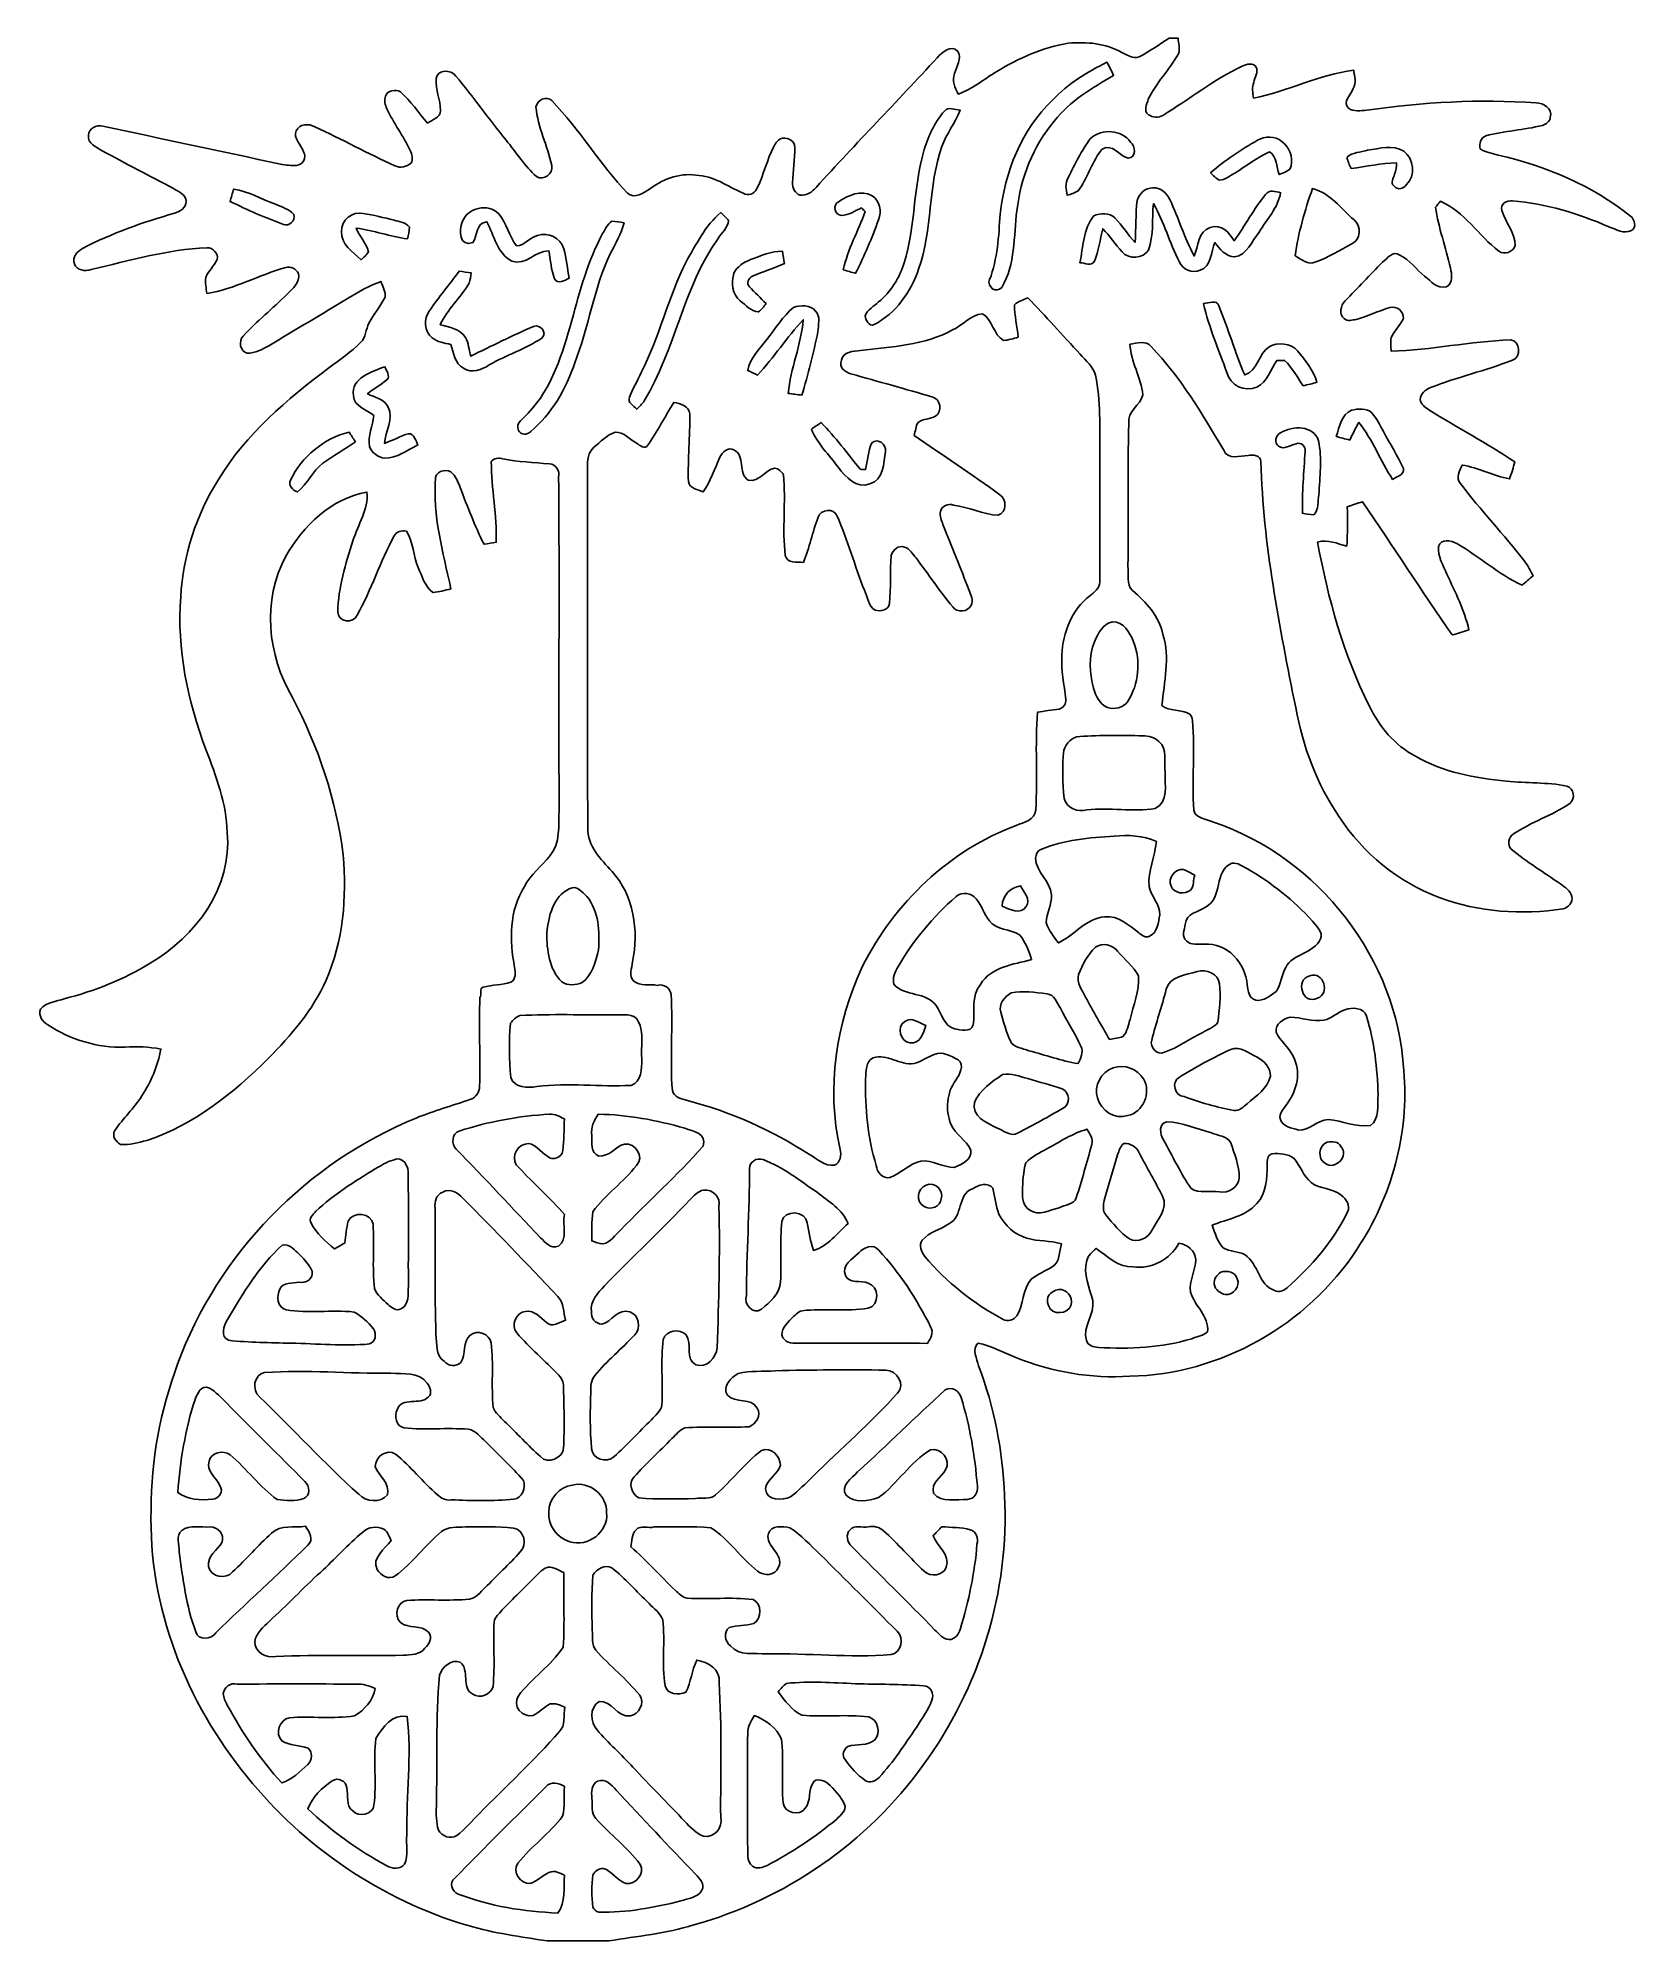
# Model space of a CAD drawing. Header units: centimetres. Extents: x -17.8 to 17.8, y -21.2 to 21.2.
import ezdxf

# ---------------------------------------------------------------- set-up
doc = ezdxf.new("R2010")
doc.units = ezdxf.units.CM
doc.header["$MEASUREMENT"] = 0
doc.layers.add('Camada 1', color=7, linetype='Continuous')

msp = doc.modelspace()

# ---------------------------------------------------------------- linework, layer by layer
at = {"layer": 'Camada 1', "color": 156}
for points, knots in [([(7.36459, 21.16667), (7.36459, 21.16667), (7.56391, 21.16667), (7.56391, 21.16667), (7.56391, 21.16667), (7.57132, 21.05201), (7.61047, 20.93101), (7.57484, 20.81918), (7.57484, 20.81918), (7.36847, 20.46922), (7.07954, 20.17042), (6.90104, 19.80353), (6.90104, 19.80353), (6.86894, 19.69417), (6.78497, 19.53507), (6.90457, 19.46204), (6.90457, 19.46204), (6.99488, 19.39678), (7.12787, 19.38937), (7.22454, 19.44687), (7.22454, 19.44687), (7.81544, 19.80706), (8.36154, 20.24521), (8.98984, 20.54295), (8.98984, 20.54295), (9.08685, 20.59023), (9.22796, 20.62515), (9.3031, 20.52143), (9.3031, 20.52143), (9.35108, 20.41031), (9.27065, 20.28931), (9.24772, 20.17889), (9.24772, 20.17889), (9.2015, 20.0667), (9.22373, 19.945), (9.24137, 19.82964), (9.24137, 19.82964), (10.0009, 19.97922), (10.7001, 20.35351), (11.47022, 20.45194), (11.47022, 20.45194), (11.47904, 20.31823), (11.54148, 20.1676), (11.45857, 20.04448), (11.45857, 20.04448), (11.41554, 19.9069), (11.2081, 19.7418), (11.35168, 19.60703), (11.35168, 19.60703), (11.46598, 19.52096), (11.62826, 19.55447), (11.76408, 19.55906), (11.76408, 19.55906), (13.00762, 19.73862), (14.26986, 19.81694), (15.52469, 19.7238), (15.52469, 19.7238), (15.69014, 19.72098), (15.90216, 19.60633), (15.84078, 19.40242), (15.84078, 19.40242), (15.83831, 19.30964), (15.74835, 19.24967), (15.66862, 19.22462), (15.66862, 19.22462), (15.25446, 19.11667), (14.82125, 19.10644), (14.40885, 18.99038), (14.40885, 18.99038), (14.28891, 18.95193), (14.26139, 18.81611), (14.28397, 18.70181), (14.28397, 18.70181), (14.40039, 18.6189), (14.5475, 18.60762), (14.6812, 18.56317), (14.6812, 18.56317), (15.74165, 18.32151), (16.77529, 17.88795), (17.6276, 17.20285), (17.6276, 17.20285), (17.72214, 17.13371), (17.76977, 16.9418), (17.64559, 16.88888), (17.64559, 16.88888), (17.48225, 16.79469), (17.30375, 16.9164), (17.14747, 16.96896), (17.14747, 16.96896), (16.46484, 17.25895), (15.74659, 17.48684), (15.00434, 17.54681), (15.00434, 17.54681), (14.88405, 17.56163), (14.71295, 17.47555), (14.76304, 17.33197), (14.76304, 17.33197), (14.847, 17.06492), (15.06043, 16.84373), (15.06043, 16.54916), (15.06043, 16.54916), (15.01352, 16.4084), (14.82125, 16.33149), (14.69848, 16.42639), (14.69848, 16.42639), (14.2427, 16.76858), (13.9386, 17.30763), (13.39779, 17.53482), (13.39779, 17.53482), (13.36075, 17.49107), (13.32406, 17.44768), (13.28773, 17.40429), (13.28773, 17.40429), (13.35617, 16.94427), (13.51809, 16.50647), (13.62075, 16.05456), (13.62075, 16.05456), (13.65038, 15.91345), (13.69166, 15.71378), (13.5322, 15.63476), (13.5322, 15.63476), (13.32442, 15.57055), (13.18895, 15.76035), (13.04749, 15.869), (13.04749, 15.869), (12.86122, 16.02034), (12.71446, 16.22919), (12.49821, 16.33855), (12.49821, 16.33855), (12.33346, 16.4465), (12.22128, 16.26729), (12.11227, 16.18192), (12.11227, 16.18192), (11.83428, 15.8944), (11.55418, 15.6083), (11.27866, 15.31867), (11.27866, 15.31867), (11.17917, 15.21813), (11.12979, 15.02198), (11.2582, 14.92708), (11.2582, 14.92708), (11.32452, 14.85547), (11.43529, 14.89287), (11.52278, 14.90768), (11.52278, 14.90768), (11.77925, 14.97788), (12.0202, 15.09536), (12.27525, 15.1698), (12.27525, 15.1698), (12.42307, 15.21777), (12.58852, 15.08125), (12.57441, 14.92814), (12.57441, 14.92814), (12.50103, 14.77574), (12.37827, 14.65192), (12.3003, 14.50199), (12.3003, 14.50199), (12.28654, 14.40145), (12.29325, 14.29985), (12.30418, 14.19966), (12.30418, 14.19966), (13.19248, 14.22823), (14.06737, 14.41767), (14.9546, 14.45154), (14.9546, 14.45154), (15.17615, 14.43919), (15.20754, 14.06878), (14.99835, 14.00387), (14.99835, 14.00387), (14.40462, 13.76292), (13.77174, 13.6278), (13.17625, 13.38968), (13.17625, 13.38968), (13.06442, 13.34594), (12.948, 13.25527), (12.94906, 13.12369), (12.94906, 13.12369), (12.96176, 13.0175), (13.05948, 12.95047), (13.14097, 12.89403), (13.14097, 12.89403), (13.77527, 12.5028), (14.43425, 12.15178), (15.05444, 11.73692), (15.05444, 11.73692), (15.01845, 11.61027), (14.98071, 11.48397), (14.9359, 11.36015), (14.9359, 11.36015), (14.57254, 11.42224), (14.24587, 11.60533), (13.88286, 11.66848), (13.88286, 11.66848), (13.82995, 11.54359), (13.73187, 11.38908), (13.83665, 11.26208), (13.83665, 11.26208), (14.29491, 10.66624), (14.81102, 10.1159), (15.27457, 9.52394), (15.27457, 9.52394), (15.34865, 9.42516), (15.40369, 9.3151), (15.45978, 9.20538), (15.45978, 9.20538), (15.39875, 9.15211), (15.27704, 9.04522), (15.21601, 8.99195), (15.21601, 8.99195), (14.69284, 9.23713), (14.26069, 9.63083), (13.76468, 9.92011), (13.76468, 9.92011), (13.62886, 9.98643), (13.4052, 10.0464), (13.35864, 9.85379), (13.35864, 9.85379), (13.33253, 9.6333), (13.46306, 9.43716), (13.54137, 9.23995), (13.54137, 9.23995), (13.72976, 8.83673), (13.93296, 8.43597), (14.03385, 7.99924), (14.03385, 7.99924), (13.91144, 7.95725), (13.78514, 7.92198), (13.66132, 7.88811), (13.66132, 7.88811), (12.97834, 8.86354), (12.33911, 9.86825), (11.66636, 10.85074), (11.66636, 10.85074), (11.55135, 10.81652), (11.43988, 10.77912), (11.32699, 10.73997), (11.32699, 10.73997), (11.33193, 10.44822), (11.3344, 10.15577), (11.3157, 9.86437), (11.3157, 9.86437), (11.10509, 9.92011), (10.88813, 10.01889), (10.66659, 9.95292), (10.66659, 9.95292), (10.89872, 8.69985), (11.23809, 7.45455), (11.81382, 6.31261), (11.81382, 6.31261), (12.0336, 5.84694), (12.38532, 5.43313), (12.84393, 5.18936), (12.84393, 5.18936), (13.45812, 4.83306), (14.16861, 4.70076), (14.86711, 4.6355), (14.86711, 4.6355), (15.31443, 4.5847), (15.76917, 4.61363), (16.21296, 4.52684), (16.21296, 4.52684), (16.36113, 4.47428), (16.41122, 4.24497), (16.28422, 4.14408), (16.28422, 4.14408), (15.88876, 3.87209), (15.42027, 3.72816), (15.02233, 3.46075), (15.02233, 3.46075), (14.90909, 3.39407), (14.87946, 3.21557), (14.97577, 3.12349), (14.97577, 3.12349), (15.31655, 2.83281), (15.7039, 2.60385), (16.07044, 2.34738), (16.07044, 2.34738), (16.16992, 2.2733), (16.28951, 2.19851), (16.32197, 2.06939), (16.32197, 2.06939), (16.34737, 1.94592), (16.25071, 1.81751), (16.12829, 1.79599), (16.12829, 1.79599), (15.2086, 1.65523), (14.24834, 1.72085), (13.3731, 2.04646), (13.3731, 2.04646), (12.46293, 2.38478), (11.67236, 3.0293), (11.14707, 3.84492), (11.14707, 3.84492), (10.64719, 4.56847), (10.33709, 5.40985), (10.1794, 6.27204), (10.1794, 6.27204), (9.8178, 8.0779), (9.45268, 9.89647), (9.40541, 11.74362), (9.40541, 11.74362), (9.40541, 11.8872), (9.22584, 11.90625), (9.12142, 11.87662), (9.12142, 11.87662), (8.93445, 11.87873), (8.67445, 11.77325), (8.57779, 11.99691), (8.57779, 11.99691), (8.09907, 12.80336), (7.61788, 13.62357), (6.96454, 14.30408), (6.96454, 14.30408), (6.84565, 14.44872), (6.6481, 14.37569), (6.49111, 14.35629), (6.49111, 14.35629), (6.51545, 13.96259), (6.73417, 13.61546), (6.77968, 13.22811), (6.77968, 13.22811), (6.72394, 12.99245), (6.42444, 12.86757), (6.46642, 12.59381), (6.46642, 12.59381), (6.43184, 11.53619), (6.46924, 10.47679), (6.44878, 9.41846), (6.44878, 9.41846), (6.47382, 9.24525), (6.39657, 9.01347), (6.5472, 8.87906), (6.5472, 8.87906), (6.84918, 8.61695), (7.1441, 8.3058), (7.22489, 7.8994), (7.22489, 7.8994), (7.38681, 7.38258), (7.25346, 6.84142), (7.20302, 6.32107), (7.20302, 6.32107), (7.372, 6.17502), (7.63552, 6.24558), (7.82073, 6.12493), (7.82073, 6.12493), (7.86342, 6.09141), (7.87612, 6.03462), (7.88388, 5.98311), (7.88388, 5.98311), (7.9435, 5.32024), (7.86377, 4.65279), (7.91175, 3.98992), (7.91175, 3.98992), (7.9502, 3.79377), (8.20667, 3.79695), (8.34743, 3.72322), (8.34743, 3.72322), (10.6874, 2.94252), (12.44882, 0.66851), (12.58182, -1.80128), (12.58182, -1.80128), (12.70882, -3.19934), (12.31371, -4.62315), (11.53689, -5.78626), (11.53689, -5.78626), (10.4401, -7.46301), (8.50159, -8.56685), (6.49182, -8.60425), (6.49182, -8.60425), (5.62645, -8.6614), (4.75368, -8.50759), (3.95076, -8.1855), (3.95076, -8.1855), (3.67136, -8.07649), (3.40748, -7.92374), (3.10974, -7.86553), (3.10974, -7.86553), (2.9658, -7.99853), (3.09386, -8.21478), (3.12491, -8.37071), (3.12491, -8.37071), (3.4738, -9.29075), (3.6643, -10.26971), (3.70099, -11.2529), (3.70099, -11.2529), (3.81741, -13.3865), (3.15136, -15.54727), (1.88454, -17.26494), (1.88454, -17.26494), (0.65334, -18.97874), (-1.18004, -20.24486), (-3.21098, -20.81177), (-3.21098, -20.81177), (-3.82658, -21.00298), (-4.47005, -21.06118), (-5.10293, -21.16667), (-5.10293, -21.16667), (-5.10293, -21.16667), (-6.46853, -21.16667), (-6.46853, -21.16667), (-6.46853, -21.16667), (-7.05944, -21.07036), (-7.65634, -20.99839), (-8.23101, -20.82412), (-8.23101, -20.82412), (-10.15471, -20.25862), (-11.8879, -19.07893), (-13.14274, -17.51788), (-13.14274, -17.51788), (-14.50128, -15.85912), (-15.35289, -13.73364), (-15.27951, -11.57111), (-15.27951, -11.57111), (-15.28692, -10.46903), (-15.0749, -9.37084), (-14.69496, -8.33825), (-14.69496, -8.33825), (-13.79679, -5.8734), (-11.81029, -3.84316), (-9.38248, -2.85891), (-9.38248, -2.85891), (-8.98842, -2.69416), (-8.57356, -2.58586), (-8.17174, -2.44263), (-8.17174, -2.44263), (-8.04933, -2.40206), (-7.97595, -2.2793), (-7.97384, -2.15406), (-7.97384, -2.15406), (-7.94632, -1.49472), (-8.00241, -0.83467), (-7.96572, -0.17604), (-7.96572, -0.17604), (-7.91845, -0.13229), (-7.99641, 0.03775), (-7.8934, 0.05151), (-7.8934, 0.05151), (-7.69338, 0.1083), (-7.47818, 0.09948), (-7.27957, 0.16192), (-7.27957, 0.16192), (-7.15821, 0.22084), (-7.18114, 0.38206), (-7.19667, 0.49212), (-7.19667, 0.49212), (-7.30885, 1.08902), (-7.31696, 1.75966), (-6.97865, 2.28882), (-6.97865, 2.28882), (-6.83824, 2.5594), (-6.59518, 2.74849), (-6.40539, 2.97991), (-6.40539, 2.97991), (-6.17185, 3.2579), (-6.21982, 3.65054), (-6.20466, 3.98604), (-6.20466, 3.98604), (-6.22018, 6.45583), (-6.19442, 8.92669), (-6.21594, 11.39613), (-6.21594, 11.39613), (-6.18631, 11.5256), (-6.27662, 11.70023), (-6.42267, 11.69105), (-6.42267, 11.69105), (-6.76839, 11.72739), (-7.11694, 11.73621), (-7.45772, 11.80818), (-7.45772, 11.80818), (-7.54733, 11.82687), (-7.66057, 11.82899), (-7.7149, 11.73974), (-7.7149, 11.73974), (-7.71349, 11.14107), (-7.58366, 10.54947), (-7.60483, 9.94904), (-7.60483, 9.94904), (-7.69514, 9.93493), (-7.7851, 9.92082), (-7.87506, 9.90706), (-7.87506, 9.90706), (-8.08461, 10.31416), (-8.243, 10.7442), (-8.40705, 11.17106), (-8.40705, 11.17106), (-8.45044, 11.27619), (-8.49065, 11.38661), (-8.56615, 11.47374), (-8.56615, 11.47374), (-8.67022, 11.59969), (-8.91646, 11.557), (-8.95244, 11.39014), (-8.95244, 11.39014), (-9.0237, 10.54805), (-8.7884, 9.72785), (-8.6113, 8.91364), (-8.6113, 8.91364), (-8.7443, 8.88012), (-8.87624, 8.8392), (-9.01382, 8.83285), (-9.01382, 8.83285), (-9.19515, 8.96161), (-9.25265, 9.1955), (-9.34014, 9.38742), (-9.34014, 9.38742), (-9.45409, 9.64812), (-9.44562, 9.95609), (-9.60296, 10.19598), (-9.60296, 10.19598), (-9.71374, 10.21433), (-9.82345, 10.1914), (-9.87531, 10.08909), (-9.87531, 10.08909), (-10.18646, 9.52147), (-10.37625, 8.89282), (-10.69975, 8.3312), (-10.69975, 8.3312), (-10.77419, 8.11777), (-11.13014, 8.17668), (-11.13014, 8.39999), (-11.13014, 8.39999), (-11.11709, 8.94256), (-10.95481, 9.46961), (-10.79077, 9.98255), (-10.79077, 9.98255), (-10.6867, 10.3445), (-10.43658, 10.67329), (-10.48103, 11.06664), (-10.48103, 11.06664), (-11.2716, 10.928), (-11.90131, 10.31628), (-12.28125, 9.63718), (-12.28125, 9.63718), (-12.82135, 8.67022), (-12.69153, 7.42703), (-12.13485, 6.49499), (-12.13485, 6.49499), (-11.5637, 5.40526), (-11.16189, 4.22028), (-11.01125, 2.99649), (-11.01125, 2.99649), (-10.92729, 2.0574), (-11.00032, 1.07774), (-11.39049, 0.20884), (-11.39049, 0.20884), (-11.68118, -0.46284), (-12.17224, -1.02023), (-12.67813, -1.53846), (-12.67813, -1.53846), (-13.4553, -2.30011), (-14.32877, -3.01413), (-15.37652, -3.35844), (-15.37652, -3.35844), (-15.56773, -3.4103), (-15.76458, -3.46287), (-15.9646, -3.44558), (-15.9646, -3.44558), (-16.06973, -3.39161), (-16.15898, -3.25296), (-16.08843, -3.13866), (-16.08843, -3.13866), (-15.90922, -2.86456), (-15.65592, -2.64548), (-15.488, -2.36291), (-15.488, -2.36291), (-15.2781, -2.04999), (-15.1324, -1.69757), (-15.06432, -1.3268), (-15.06432, -1.3268), (-15.32608, -1.27353), (-15.59313, -1.26153), (-15.85948, -1.28446), (-15.85948, -1.28446), (-16.46661, -1.30281), (-17.07374, -1.12007), (-17.58068, -0.78846), (-17.58068, -0.78846), (-17.69463, -0.71367), (-17.79587, -0.58843), (-17.74013, -0.4378), (-17.74013, -0.4378), (-17.6156, -0.27834), (-17.38983, -0.27058), (-17.2145, -0.20743), (-17.2145, -0.20743), (-16.54457, -0.03104), (-15.88699, 0.21661), (-15.29997, 0.58879), (-15.29997, 0.58879), (-14.29032, 1.1751), (-13.47364, 2.27542), (-13.58865, 3.49074), (-13.58865, 3.49074), (-13.60558, 4.13561), (-13.83171, 4.74557), (-14.06349, 5.33964), (-14.06349, 5.33964), (-14.46565, 6.4202), (-14.71189, 7.57625), (-14.62299, 8.73407), (-14.62299, 8.73407), (-14.56796, 9.65835), (-14.27833, 10.56675), (-13.78232, 11.34886), (-13.78232, 11.34886), (-13.16884, 12.35534), (-12.25903, 13.13074), (-11.32593, 13.8303), (-11.32593, 13.8303), (-11.08851, 14.01551), (-10.82992, 14.17743), (-10.62002, 14.39545), (-10.62002, 14.39545), (-10.50184, 14.51116), (-10.50607, 14.68543), (-10.43693, 14.82584), (-10.43693, 14.82584), (-10.32792, 15.02375), (-10.18399, 15.20084), (-10.07815, 15.40016), (-10.07815, 15.40016), (-10.04993, 15.52152), (-10.1413, 15.63687), (-10.16459, 15.75223), (-10.16459, 15.75223), (-10.42176, 15.65381), (-10.66659, 15.5261), (-10.89977, 15.38076), (-10.89977, 15.38076), (-11.48539, 15.02339), (-12.07664, 14.6752), (-12.66402, 14.32066), (-12.66402, 14.32066), (-12.81359, 14.24023), (-12.96952, 14.15027), (-13.1452, 14.15627), (-13.1452, 14.15627), (-13.30219, 14.1993), (-13.34523, 14.42685), (-13.23305, 14.53727), (-13.23305, 14.53727), (-12.92578, 14.86535), (-12.57864, 15.15322), (-12.2562, 15.46613), (-12.2562, 15.46613), (-12.12885, 15.58925), (-11.96128, 15.72754), (-12.0022, 15.93038), (-12.0022, 15.93038), (-12.05794, 16.0281), (-12.17436, 16.0976), (-12.2876, 16.06373), (-12.2876, 16.06373), (-12.87992, 15.89863), (-13.42602, 15.57761), (-14.0395, 15.4873), (-14.0395, 15.4873), (-14.05784, 15.60442), (-14.08042, 15.72436), (-14.06595, 15.8429), (-14.06595, 15.8429), (-14.00845, 15.99036), (-13.87651, 16.09443), (-13.8109, 16.23765), (-13.8109, 16.23765), (-13.78126, 16.36959), (-13.90368, 16.50894), (-14.03914, 16.50083), (-14.03914, 16.50083), (-14.91791, 16.46555), (-15.76458, 16.21261), (-16.61618, 16.01752), (-16.61618, 16.01752), (-16.75095, 15.97589), (-16.93298, 15.99106), (-16.98484, 16.14382), (-16.98484, 16.14382), (-17.04763, 16.28634), (-16.9231, 16.42216), (-16.80527, 16.48566), (-16.80527, 16.48566), (-16.15652, 16.82468), (-15.46331, 17.06986), (-14.76057, 17.27023), (-14.76057, 17.27023), (-14.63604, 17.30198), (-14.50269, 17.39194), (-14.49987, 17.53341), (-14.49987, 17.53341), (-14.50763, 17.68369), (-14.67132, 17.74931), (-14.77962, 17.81669), (-14.77962, 17.81669), (-15.30773, 18.10173), (-15.84395, 18.37196), (-16.3703, 18.65983), (-16.3703, 18.65983), (-16.49165, 18.74026), (-16.70332, 18.82034), (-16.67722, 19.00273), (-16.67722, 19.00273), (-16.66346, 19.1583), (-16.49977, 19.25002), (-16.35583, 19.20593), (-16.35583, 19.20593), (-15.03856, 18.92476), (-13.71953, 18.64818), (-12.40367, 18.35997), (-12.40367, 18.35997), (-12.28478, 18.33845), (-12.16484, 18.32892), (-12.04383, 18.33174), (-12.04383, 18.33174), (-11.90978, 18.34338), (-11.811, 18.51413), (-11.8939, 18.63513), (-11.8939, 18.63513), (-11.93588, 18.79423), (-12.13132, 18.93005), (-12.05406, 19.10609), (-12.05406, 19.10609), (-11.97751, 19.26202), (-11.77607, 19.2659), (-11.6392, 19.19428), (-11.6392, 19.19428), (-11.03806, 18.91912), (-10.45986, 18.59492), (-9.85626, 18.32469), (-9.85626, 18.32469), (-9.73455, 18.26083), (-9.59697, 18.30811), (-9.4929, 18.38607), (-9.4929, 18.38607), (-9.45832, 18.47885), (-9.47596, 18.58045), (-9.5183, 18.66688), (-9.5183, 18.66688), (-9.67246, 18.9872), (-9.88624, 19.27401), (-10.0397, 19.59433), (-10.0397, 19.59433), (-10.07498, 19.68006), (-10.09967, 19.78342), (-10.06898, 19.87373), (-10.06898, 19.87373), (-10.02735, 20.00215), (-9.84109, 20.03637), (-9.73702, 19.96934), (-9.73702, 19.96934), (-9.50771, 19.76402), (-9.33132, 19.50932), (-9.13306, 19.27542), (-9.13306, 19.27542), (-9.03182, 19.34774), (-8.8459, 19.39678), (-8.84308, 19.55165), (-8.84308, 19.55165), (-8.84449, 19.79189), (-8.96549, 20.02331), (-8.93939, 20.26426), (-8.93939, 20.26426), (-8.91152, 20.47205), (-8.60742, 20.47134), (-8.503, 20.32141), (-8.503, 20.32141), (-8.12024, 19.85504), (-7.76464, 19.36679), (-7.3847, 18.8976), (-7.3847, 18.8976), (-7.16068, 18.62843), (-6.97759, 18.3194), (-6.71124, 18.08903), (-6.71124, 18.08903), (-6.54685, 17.97544), (-6.33412, 18.15253), (-6.37117, 18.32892), (-6.37117, 18.32892), (-6.45689, 18.77201), (-6.68549, 19.18194), (-6.71971, 19.63596), (-6.71971, 19.63596), (-6.69713, 19.78801), (-6.48582, 19.88926), (-6.36693, 19.77425), (-6.36693, 19.77425), (-5.75204, 19.13502), (-5.29414, 18.35997), (-4.68595, 17.71473), (-4.68595, 17.71473), (-4.51838, 17.57539), (-4.31941, 17.72955), (-4.1716, 17.82198), (-4.1716, 17.82198), (-3.86397, 18.04635), (-3.4738, 18.18428), (-3.09104, 18.10773), (-3.09104, 18.10773), (-2.70969, 18.08198), (-2.40841, 17.82692), (-2.0634, 17.69604), (-2.0634, 17.69604), (-1.94839, 17.64771), (-1.83797, 17.73837), (-1.79387, 17.83997), (-1.79387, 17.83997), (-1.65382, 18.13736), (-1.57833, 18.46121), (-1.43051, 18.75543), (-1.43051, 18.75543), (-1.38889, 18.83692), (-1.32644, 18.92229), (-1.23014, 18.93958), (-1.23014, 18.93958), (-1.10772, 18.95545), (-0.95744, 18.86973), (-0.96273, 18.73285), (-0.96273, 18.73285), (-0.96132, 18.47074), (-1.00577, 18.21039), (-1.01177, 17.94863), (-1.01177, 17.94863), (-1.01494, 17.83609), (-0.96449, 17.70133), (-0.84314, 17.67346), (-0.84314, 17.67346), (-0.69709, 17.65547), (-0.57926, 17.74507), (-0.48824, 17.8442), (-0.48824, 17.8442), (0.39229, 18.82069), (1.31445, 19.75838), (2.2031, 20.72781), (2.2031, 20.72781), (2.3114, 20.85128), (2.51142, 21.03578), (2.66594, 20.86927), (2.66594, 20.86927), (2.76472, 20.71229), (2.62396, 20.53378), (2.59151, 20.37503), (2.59151, 20.37503), (2.51989, 20.2184), (2.60279, 20.05965), (2.67335, 19.92065), (2.67335, 19.92065), (2.98909, 20.03248), (3.2445, 20.25438), (3.52954, 20.42372), (3.52954, 20.42372), (4.02096, 20.71582), (4.55083, 20.96523), (5.12127, 21.0506), (5.12127, 21.0506), (5.52556, 21.08941), (5.95454, 21.05025), (6.31261, 20.84493), (6.31261, 20.84493), (6.42902, 20.79484), (6.56061, 20.69112), (6.69396, 20.7525), (6.69396, 20.7525), (6.93632, 20.85587), (7.13775, 21.03437), (7.36459, 21.16667), (7.36459, 21.16667), (7.36459, 21.16667), (7.36459, 21.16667), (7.36459, 21.16667)], [0, 0, 0, 0, 0.00458716, 0.00458716, 0.00458716, 0.00458716, 0.00917431, 0.00917431, 0.00917431, 0.00917431, 0.01376147, 0.01376147, 0.01376147, 0.01376147, 0.01834862, 0.01834862, 0.01834862, 0.01834862, 0.02293578, 0.02293578, 0.02293578, 0.02293578, 0.02752294, 0.02752294, 0.02752294, 0.02752294, 0.03211009, 0.03211009, 0.03211009, 0.03211009, 0.03669725, 0.03669725, 0.03669725, 0.03669725, 0.0412844, 0.0412844, 0.0412844, 0.0412844, 0.04587156, 0.04587156, 0.04587156, 0.04587156, 0.05045872, 0.05045872, 0.05045872, 0.05045872, 0.05504587, 0.05504587, 0.05504587, 0.05504587, 0.05963303, 0.05963303, 0.05963303, 0.05963303, 0.06422018, 0.06422018, 0.06422018, 0.06422018, 0.06880734, 0.06880734, 0.06880734, 0.06880734, 0.0733945, 0.0733945, 0.0733945, 0.0733945, 0.07798165, 0.07798165, 0.07798165, 0.07798165, 0.08256881, 0.08256881, 0.08256881, 0.08256881, 0.08715596, 0.08715596, 0.08715596, 0.08715596, 0.09174312, 0.09174312, 0.09174312, 0.09174312, 0.09633028, 0.09633028, 0.09633028, 0.09633028, 0.10091743, 0.10091743, 0.10091743, 0.10091743, 0.10550459, 0.10550459, 0.10550459, 0.10550459, 0.11009174, 0.11009174, 0.11009174, 0.11009174, 0.1146789, 0.1146789, 0.1146789, 0.1146789, 0.11926606, 0.11926606, 0.11926606, 0.11926606, 0.12385321, 0.12385321, 0.12385321, 0.12385321, 0.12844037, 0.12844037, 0.12844037, 0.12844037, 0.13302752, 0.13302752, 0.13302752, 0.13302752, 0.13761468, 0.13761468, 0.13761468, 0.13761468, 0.14220183, 0.14220183, 0.14220183, 0.14220183, 0.14678899, 0.14678899, 0.14678899, 0.14678899, 0.15137615, 0.15137615, 0.15137615, 0.15137615, 0.1559633, 0.1559633, 0.1559633, 0.1559633, 0.16055046, 0.16055046, 0.16055046, 0.16055046, 0.16513761, 0.16513761, 0.16513761, 0.16513761, 0.16972477, 0.16972477, 0.16972477, 0.16972477, 0.17431193, 0.17431193, 0.17431193, 0.17431193, 0.17889908, 0.17889908, 0.17889908, 0.17889908, 0.18348624, 0.18348624, 0.18348624, 0.18348624, 0.18807339, 0.18807339, 0.18807339, 0.18807339, 0.19266055, 0.19266055, 0.19266055, 0.19266055, 0.19724771, 0.19724771, 0.19724771, 0.19724771, 0.20183486, 0.20183486, 0.20183486, 0.20183486, 0.20642202, 0.20642202, 0.20642202, 0.20642202, 0.21100917, 0.21100917, 0.21100917, 0.21100917, 0.21559633, 0.21559633, 0.21559633, 0.21559633, 0.22018349, 0.22018349, 0.22018349, 0.22018349, 0.22477064, 0.22477064, 0.22477064, 0.22477064, 0.2293578, 0.2293578, 0.2293578, 0.2293578, 0.23394495, 0.23394495, 0.23394495, 0.23394495, 0.23853211, 0.23853211, 0.23853211, 0.23853211, 0.24311927, 0.24311927, 0.24311927, 0.24311927, 0.24770642, 0.24770642, 0.24770642, 0.24770642, 0.25229358, 0.25229358, 0.25229358, 0.25229358, 0.25688073, 0.25688073, 0.25688073, 0.25688073, 0.26146789, 0.26146789, 0.26146789, 0.26146789, 0.26605505, 0.26605505, 0.26605505, 0.26605505, 0.2706422, 0.2706422, 0.2706422, 0.2706422, 0.27522936, 0.27522936, 0.27522936, 0.27522936, 0.27981651, 0.27981651, 0.27981651, 0.27981651, 0.28440367, 0.28440367, 0.28440367, 0.28440367, 0.28899083, 0.28899083, 0.28899083, 0.28899083, 0.29357798, 0.29357798, 0.29357798, 0.29357798, 0.29816514, 0.29816514, 0.29816514, 0.29816514, 0.30275229, 0.30275229, 0.30275229, 0.30275229, 0.30733945, 0.30733945, 0.30733945, 0.30733945, 0.31192661, 0.31192661, 0.31192661, 0.31192661, 0.31651376, 0.31651376, 0.31651376, 0.31651376, 0.32110092, 0.32110092, 0.32110092, 0.32110092, 0.32568807, 0.32568807, 0.32568807, 0.32568807, 0.33027523, 0.33027523, 0.33027523, 0.33027523, 0.33486239, 0.33486239, 0.33486239, 0.33486239, 0.33944954, 0.33944954, 0.33944954, 0.33944954, 0.3440367, 0.3440367, 0.3440367, 0.3440367, 0.34862385, 0.34862385, 0.34862385, 0.34862385, 0.35321101, 0.35321101, 0.35321101, 0.35321101, 0.35779817, 0.35779817, 0.35779817, 0.35779817, 0.36238532, 0.36238532, 0.36238532, 0.36238532, 0.36697248, 0.36697248, 0.36697248, 0.36697248, 0.37155963, 0.37155963, 0.37155963, 0.37155963, 0.37614679, 0.37614679, 0.37614679, 0.37614679, 0.38073394, 0.38073394, 0.38073394, 0.38073394, 0.3853211, 0.3853211, 0.3853211, 0.3853211, 0.38990826, 0.38990826, 0.38990826, 0.38990826, 0.39449541, 0.39449541, 0.39449541, 0.39449541, 0.39908257, 0.39908257, 0.39908257, 0.39908257, 0.40366972, 0.40366972, 0.40366972, 0.40366972, 0.40825688, 0.40825688, 0.40825688, 0.40825688, 0.41284404, 0.41284404, 0.41284404, 0.41284404, 0.41743119, 0.41743119, 0.41743119, 0.41743119, 0.42201835, 0.42201835, 0.42201835, 0.42201835, 0.4266055, 0.4266055, 0.4266055, 0.4266055, 0.43119266, 0.43119266, 0.43119266, 0.43119266, 0.43577982, 0.43577982, 0.43577982, 0.43577982, 0.44036697, 0.44036697, 0.44036697, 0.44036697, 0.44495413, 0.44495413, 0.44495413, 0.44495413, 0.44954128, 0.44954128, 0.44954128, 0.44954128, 0.45412844, 0.45412844, 0.45412844, 0.45412844, 0.4587156, 0.4587156, 0.4587156, 0.4587156, 0.46330275, 0.46330275, 0.46330275, 0.46330275, 0.46788991, 0.46788991, 0.46788991, 0.46788991, 0.47247706, 0.47247706, 0.47247706, 0.47247706, 0.47706422, 0.47706422, 0.47706422, 0.47706422, 0.48165138, 0.48165138, 0.48165138, 0.48165138, 0.48623853, 0.48623853, 0.48623853, 0.48623853, 0.49082569, 0.49082569, 0.49082569, 0.49082569, 0.49541284, 0.49541284, 0.49541284, 0.49541284, 0.5, 0.5, 0.5, 0.5, 0.50458716, 0.50458716, 0.50458716, 0.50458716, 0.50917431, 0.50917431, 0.50917431, 0.50917431, 0.51376147, 0.51376147, 0.51376147, 0.51376147, 0.51834862, 0.51834862, 0.51834862, 0.51834862, 0.52293578, 0.52293578, 0.52293578, 0.52293578, 0.52752294, 0.52752294, 0.52752294, 0.52752294, 0.53211009, 0.53211009, 0.53211009, 0.53211009, 0.53669725, 0.53669725, 0.53669725, 0.53669725, 0.5412844, 0.5412844, 0.5412844, 0.5412844, 0.54587156, 0.54587156, 0.54587156, 0.54587156, 0.55045872, 0.55045872, 0.55045872, 0.55045872, 0.55504587, 0.55504587, 0.55504587, 0.55504587, 0.55963303, 0.55963303, 0.55963303, 0.55963303, 0.56422018, 0.56422018, 0.56422018, 0.56422018, 0.56880734, 0.56880734, 0.56880734, 0.56880734, 0.5733945, 0.5733945, 0.5733945, 0.5733945, 0.57798165, 0.57798165, 0.57798165, 0.57798165, 0.58256881, 0.58256881, 0.58256881, 0.58256881, 0.58715596, 0.58715596, 0.58715596, 0.58715596, 0.59174312, 0.59174312, 0.59174312, 0.59174312, 0.59633028, 0.59633028, 0.59633028, 0.59633028, 0.60091743, 0.60091743, 0.60091743, 0.60091743, 0.60550459, 0.60550459, 0.60550459, 0.60550459, 0.61009174, 0.61009174, 0.61009174, 0.61009174, 0.6146789, 0.6146789, 0.6146789, 0.6146789, 0.61926606, 0.61926606, 0.61926606, 0.61926606, 0.62385321, 0.62385321, 0.62385321, 0.62385321, 0.62844037, 0.62844037, 0.62844037, 0.62844037, 0.63302752, 0.63302752, 0.63302752, 0.63302752, 0.63761468, 0.63761468, 0.63761468, 0.63761468, 0.64220183, 0.64220183, 0.64220183, 0.64220183, 0.64678899, 0.64678899, 0.64678899, 0.64678899, 0.65137615, 0.65137615, 0.65137615, 0.65137615, 0.6559633, 0.6559633, 0.6559633, 0.6559633, 0.66055046, 0.66055046, 0.66055046, 0.66055046, 0.66513761, 0.66513761, 0.66513761, 0.66513761, 0.66972477, 0.66972477, 0.66972477, 0.66972477, 0.67431193, 0.67431193, 0.67431193, 0.67431193, 0.67889908, 0.67889908, 0.67889908, 0.67889908, 0.68348624, 0.68348624, 0.68348624, 0.68348624, 0.68807339, 0.68807339, 0.68807339, 0.68807339, 0.69266055, 0.69266055, 0.69266055, 0.69266055, 0.69724771, 0.69724771, 0.69724771, 0.69724771, 0.70183486, 0.70183486, 0.70183486, 0.70183486, 0.70642202, 0.70642202, 0.70642202, 0.70642202, 0.71100917, 0.71100917, 0.71100917, 0.71100917, 0.71559633, 0.71559633, 0.71559633, 0.71559633, 0.72018349, 0.72018349, 0.72018349, 0.72018349, 0.72477064, 0.72477064, 0.72477064, 0.72477064, 0.7293578, 0.7293578, 0.7293578, 0.7293578, 0.73394495, 0.73394495, 0.73394495, 0.73394495, 0.73853211, 0.73853211, 0.73853211, 0.73853211, 0.74311927, 0.74311927, 0.74311927, 0.74311927, 0.74770642, 0.74770642, 0.74770642, 0.74770642, 0.75229358, 0.75229358, 0.75229358, 0.75229358, 0.75688073, 0.75688073, 0.75688073, 0.75688073, 0.76146789, 0.76146789, 0.76146789, 0.76146789, 0.76605505, 0.76605505, 0.76605505, 0.76605505, 0.7706422, 0.7706422, 0.7706422, 0.7706422, 0.77522936, 0.77522936, 0.77522936, 0.77522936, 0.77981651, 0.77981651, 0.77981651, 0.77981651, 0.78440367, 0.78440367, 0.78440367, 0.78440367, 0.78899083, 0.78899083, 0.78899083, 0.78899083, 0.79357798, 0.79357798, 0.79357798, 0.79357798, 0.79816514, 0.79816514, 0.79816514, 0.79816514, 0.80275229, 0.80275229, 0.80275229, 0.80275229, 0.80733945, 0.80733945, 0.80733945, 0.80733945, 0.81192661, 0.81192661, 0.81192661, 0.81192661, 0.81651376, 0.81651376, 0.81651376, 0.81651376, 0.82110092, 0.82110092, 0.82110092, 0.82110092, 0.82568807, 0.82568807, 0.82568807, 0.82568807, 0.83027523, 0.83027523, 0.83027523, 0.83027523, 0.83486239, 0.83486239, 0.83486239, 0.83486239, 0.83944954, 0.83944954, 0.83944954, 0.83944954, 0.8440367, 0.8440367, 0.8440367, 0.8440367, 0.84862385, 0.84862385, 0.84862385, 0.84862385, 0.85321101, 0.85321101, 0.85321101, 0.85321101, 0.85779817, 0.85779817, 0.85779817, 0.85779817, 0.86238532, 0.86238532, 0.86238532, 0.86238532, 0.86697248, 0.86697248, 0.86697248, 0.86697248, 0.87155963, 0.87155963, 0.87155963, 0.87155963, 0.87614679, 0.87614679, 0.87614679, 0.87614679, 0.88073394, 0.88073394, 0.88073394, 0.88073394, 0.8853211, 0.8853211, 0.8853211, 0.8853211, 0.88990826, 0.88990826, 0.88990826, 0.88990826, 0.89449541, 0.89449541, 0.89449541, 0.89449541, 0.89908257, 0.89908257, 0.89908257, 0.89908257, 0.90366972, 0.90366972, 0.90366972, 0.90366972, 0.90825688, 0.90825688, 0.90825688, 0.90825688, 0.91284404, 0.91284404, 0.91284404, 0.91284404, 0.91743119, 0.91743119, 0.91743119, 0.91743119, 0.92201835, 0.92201835, 0.92201835, 0.92201835, 0.9266055, 0.9266055, 0.9266055, 0.9266055, 0.93119266, 0.93119266, 0.93119266, 0.93119266, 0.93577982, 0.93577982, 0.93577982, 0.93577982, 0.94036697, 0.94036697, 0.94036697, 0.94036697, 0.94495413, 0.94495413, 0.94495413, 0.94495413, 0.94954128, 0.94954128, 0.94954128, 0.94954128, 0.95412844, 0.95412844, 0.95412844, 0.95412844, 0.9587156, 0.9587156, 0.9587156, 0.9587156, 0.96330275, 0.96330275, 0.96330275, 0.96330275, 0.96788991, 0.96788991, 0.96788991, 0.96788991, 0.97247706, 0.97247706, 0.97247706, 0.97247706, 0.97706422, 0.97706422, 0.97706422, 0.97706422, 0.98165138, 0.98165138, 0.98165138, 0.98165138, 0.98623853, 0.98623853, 0.98623853, 0.98623853, 0.99082569, 0.99082569, 0.99082569, 0.99082569, 1, 1, 1, 1]), ([(4.76885, 19.78448), (4.07917, 19.12338), (3.70699, 18.18746), (3.60574, 17.24977), (3.60574, 17.24977), (3.57117, 16.758), (3.55036, 16.25741), (3.37009, 15.7921), (3.37009, 15.7921), (3.29741, 15.6337), (3.52813, 15.47107), (3.64067, 15.62065), (3.64067, 15.62065), (3.95429, 16.13217), (3.89925, 16.75447), (3.97827, 17.32633), (3.97827, 17.32633), (4.06012, 18.05164), (4.33458, 18.76213), (4.80977, 19.32093), (4.80977, 19.32093), (5.15338, 19.76649), (5.64868, 20.05647), (6.12669, 20.33623), (6.12669, 20.33623), (6.08295, 20.43677), (6.03638, 20.53484), (5.98029, 20.62903), (5.98029, 20.62903), (5.5372, 20.40996), (5.11069, 20.14608), (4.76885, 19.78448), (4.76885, 19.78448), (4.76885, 19.78448), (4.76885, 19.78448), (4.76885, 19.78448)], [0, 0, 0, 0, 0.1, 0.1, 0.1, 0.1, 0.2, 0.2, 0.2, 0.2, 0.3, 0.3, 0.3, 0.3, 0.4, 0.4, 0.4, 0.4, 0.5, 0.5, 0.5, 0.5, 0.6, 0.6, 0.6, 0.6, 0.7, 0.7, 0.7, 0.7, 0.8, 0.8, 0.8, 0.8, 1, 1, 1, 1]), ([(2.36467, 19.54389), (2.14101, 19.28036), (1.9879, 18.96145), (1.90112, 18.62808), (1.90112, 18.62808), (1.66899, 17.82304), (1.72191, 16.96508), (1.47038, 16.16428), (1.47038, 16.16428), (1.36878, 15.82808), (1.17087, 15.5201), (0.89994, 15.29574), (0.89994, 15.29574), (0.80045, 15.19555), (0.65476, 15.12782), (0.59972, 14.99058), (0.59972, 14.99058), (0.61136, 14.89392), (0.68333, 14.7454), (0.80257, 14.79056), (0.80257, 14.79056), (1.28411, 15.0435), (1.61784, 15.51905), (1.79176, 16.02599), (1.79176, 16.02599), (2.10079, 16.90828), (1.99743, 17.87454), (2.30893, 18.75543), (2.30893, 18.75543), (2.40771, 19.04188), (2.60914, 19.27825), (2.71639, 19.56117), (2.71639, 19.56117), (2.60138, 19.56682), (2.45357, 19.6469), (2.36467, 19.54389), (2.36467, 19.54389), (2.36467, 19.54389), (2.36467, 19.54389), (2.36467, 19.54389)], [0, 0, 0, 0, 0.09090909, 0.09090909, 0.09090909, 0.09090909, 0.18181818, 0.18181818, 0.18181818, 0.18181818, 0.27272727, 0.27272727, 0.27272727, 0.27272727, 0.36363636, 0.36363636, 0.36363636, 0.36363636, 0.45454545, 0.45454545, 0.45454545, 0.45454545, 0.54545455, 0.54545455, 0.54545455, 0.54545455, 0.63636364, 0.63636364, 0.63636364, 0.63636364, 0.72727273, 0.72727273, 0.72727273, 0.72727273, 0.81818182, 0.81818182, 0.81818182, 0.81818182, 1, 1, 1, 1]), ([(5.61834, 18.9357), (5.41443, 18.66688), (5.26909, 18.36032), (5.11704, 18.06081), (5.11704, 18.06081), (5.04684, 17.93945), (5.06518, 17.79834), (5.0994, 17.66923), (5.0994, 17.66923), (5.18477, 17.69145), (5.26556, 17.72426), (5.34211, 17.7673), (5.34211, 17.7673), (5.54461, 18.04), (5.63245, 18.37725), (5.8353, 18.6496), (5.8353, 18.6496), (5.86599, 18.69158), (5.91397, 18.71874), (5.96406, 18.73144), (5.96406, 18.73144), (6.16902, 18.74732), (6.27451, 18.53494), (6.45442, 18.4912), (6.45442, 18.4912), (6.63399, 18.50884), (6.61917, 18.75649), (6.50804, 18.85385), (6.50804, 18.85385), (6.30237, 19.12549), (5.87128, 19.16677), (5.61834, 18.9357), (5.61834, 18.9357), (5.61834, 18.9357), (5.61834, 18.9357), (5.61834, 18.9357)], [0, 0, 0, 0, 0.1, 0.1, 0.1, 0.1, 0.2, 0.2, 0.2, 0.2, 0.3, 0.3, 0.3, 0.3, 0.4, 0.4, 0.4, 0.4, 0.5, 0.5, 0.5, 0.5, 0.6, 0.6, 0.6, 0.6, 0.7, 0.7, 0.7, 0.7, 0.8, 0.8, 0.8, 0.8, 1, 1, 1, 1]), ([(9.32885, 18.8916), (8.96055, 18.68346), (8.60354, 18.44922), (8.2871, 18.16664), (8.2871, 18.16664), (8.34743, 18.10949), (8.40352, 18.04458), (8.47866, 18.00613), (8.47866, 18.00613), (8.60884, 18.00648), (8.71537, 18.10244), (8.82262, 18.16241), (8.82262, 18.16241), (9.0805, 18.31798), (9.31862, 18.51201), (9.59591, 18.63196), (9.59591, 18.63196), (9.76947, 18.52895), (9.75113, 18.29964), (9.81216, 18.12995), (9.81216, 18.12995), (9.89894, 18.17793), (10.05205, 18.19945), (10.07992, 18.3194), (10.07992, 18.3194), (10.11555, 18.52154), (10.04323, 18.7459), (9.86825, 18.86338), (9.86825, 18.86338), (9.72291, 19.00132), (9.49395, 18.98332), (9.32885, 18.8916), (9.32885, 18.8916), (9.32885, 18.8916), (9.32885, 18.8916), (9.32885, 18.8916)], [0, 0, 0, 0, 0.1, 0.1, 0.1, 0.1, 0.2, 0.2, 0.2, 0.2, 0.3, 0.3, 0.3, 0.3, 0.4, 0.4, 0.4, 0.4, 0.5, 0.5, 0.5, 0.5, 0.6, 0.6, 0.6, 0.6, 0.7, 0.7, 0.7, 0.7, 0.8, 0.8, 0.8, 0.8, 1, 1, 1, 1]), ([(11.77995, 18.67041), (11.62614, 18.62561), (11.44446, 18.62843), (11.32275, 18.51413), (11.32275, 18.51413), (11.33157, 18.42382), (11.37673, 18.34338), (11.41624, 18.2633), (11.41624, 18.2633), (11.74997, 18.30987), (12.08087, 18.38325), (12.41919, 18.39348), (12.41919, 18.39348), (12.41919, 18.30634), (12.41672, 18.21674), (12.37897, 18.1363), (12.37897, 18.1363), (12.3511, 18.05234), (12.27808, 17.94439), (12.36945, 17.87348), (12.36945, 17.87348), (12.44141, 17.77506), (12.58605, 17.81175), (12.64214, 17.90876), (12.64214, 17.90876), (12.86334, 18.10032), (12.80583, 18.48555), (12.58323, 18.65136), (12.58323, 18.65136), (12.3377, 18.80552), (12.04277, 18.70957), (11.77995, 18.67041), (11.77995, 18.67041), (11.77995, 18.67041), (11.77995, 18.67041), (11.77995, 18.67041)], [0, 0, 0, 0, 0.1, 0.1, 0.1, 0.1, 0.2, 0.2, 0.2, 0.2, 0.3, 0.3, 0.3, 0.3, 0.4, 0.4, 0.4, 0.4, 0.5, 0.5, 0.5, 0.5, 0.6, 0.6, 0.6, 0.6, 0.7, 0.7, 0.7, 0.7, 0.8, 0.8, 0.8, 0.8, 1, 1, 1, 1]), ([(-13.4433, 17.80787), (-13.47435, 17.7165), (-13.50151, 17.62442), (-13.52303, 17.53058), (-13.52303, 17.53058), (-13.13497, 17.34185), (-12.7388, 17.16617), (-12.33311, 17.01976), (-12.33311, 17.01976), (-12.20682, 16.96402), (-12.05794, 17.11325), (-12.11015, 17.23884), (-12.11015, 17.23884), (-12.20576, 17.37007), (-12.37968, 17.40217), (-12.51726, 17.47132), (-12.51726, 17.47132), (-12.82629, 17.5828), (-13.11557, 17.75354), (-13.4433, 17.80787), (-13.4433, 17.80787), (-13.4433, 17.80787), (-13.4433, 17.80787), (-13.4433, 17.80787)], [0, 0, 0, 0, 0.14285714, 0.14285714, 0.14285714, 0.14285714, 0.28571429, 0.28571429, 0.28571429, 0.28571429, 0.42857143, 0.42857143, 0.42857143, 0.42857143, 0.57142857, 0.57142857, 0.57142857, 0.57142857, 0.71428571, 0.71428571, 0.71428571, 0.71428571, 1, 1, 1, 1]), ([(0.00811, 17.52353), (-0.12418, 17.45156), (-0.07726, 17.22861), (0.07373, 17.2212), (0.07373, 17.2212), (0.23671, 17.22543), (0.37641, 17.3235), (0.52105, 17.38771), (0.52105, 17.38771), (0.54751, 17.3616), (0.57397, 17.33585), (0.60113, 17.3101), (0.60113, 17.3101), (0.45156, 16.87301), (0.21131, 16.46767), (0.11642, 16.01293), (0.11642, 16.01293), (0.20779, 15.98154), (0.29422, 15.95755), (0.39017, 15.93391), (0.39017, 15.93391), (0.58596, 16.31879), (0.75142, 16.7192), (0.90099, 17.12418), (0.90099, 17.12418), (0.97261, 17.31045), (0.93592, 17.54681), (0.75706, 17.65688), (0.75706, 17.65688), (0.51435, 17.80681), (0.22119, 17.66464), (0.00811, 17.52353), (0.00811, 17.52353), (0.00811, 17.52353), (0.00811, 17.52353), (0.00811, 17.52353)], [0, 0, 0, 0, 0.1, 0.1, 0.1, 0.1, 0.2, 0.2, 0.2, 0.2, 0.3, 0.3, 0.3, 0.3, 0.4, 0.4, 0.4, 0.4, 0.5, 0.5, 0.5, 0.5, 0.6, 0.6, 0.6, 0.6, 0.7, 0.7, 0.7, 0.7, 0.8, 0.8, 0.8, 0.8, 1, 1, 1, 1]), ([(7.00405, 17.8315), (6.83436, 17.84103), (6.6996, 17.70627), (6.65162, 17.55634), (6.65162, 17.55634), (6.61952, 17.24554), (6.62411, 16.93192), (6.60717, 16.61971), (6.60717, 16.61971), (6.44842, 16.79434), (6.32001, 16.99436), (6.15668, 17.1644), (6.15668, 17.1644), (6.03603, 17.2907), (5.83389, 17.27129), (5.68572, 17.20991), (5.68572, 17.20991), (5.45394, 16.91499), (5.45112, 16.52023), (5.38057, 16.16851), (5.38057, 16.16851), (5.48746, 16.16604), (5.63562, 16.08243), (5.70265, 16.20061), (5.70265, 16.20061), (5.79931, 16.43098), (5.82718, 16.68357), (5.8861, 16.92522), (5.8861, 16.92522), (6.04591, 16.76612), (6.16973, 16.57597), (6.31931, 16.40769), (6.31931, 16.40769), (6.46642, 16.23942), (6.7878, 16.25247), (6.90174, 16.45144), (6.90174, 16.45144), (7.0291, 16.78058), (6.97759, 17.14182), (7.01463, 17.48543), (7.01463, 17.48543), (7.2517, 17.07515), (7.37164, 16.6123), (7.5879, 16.1932), (7.5879, 16.1932), (7.66057, 16.01752), (7.87576, 15.92721), (8.05497, 16.00306), (8.05497, 16.00306), (8.30615, 16.08102), (8.29486, 16.4151), (8.38165, 16.61689), (8.38165, 16.61689), (8.49207, 16.47507), (8.62295, 16.30503), (8.81803, 16.29657), (8.81803, 16.29657), (9.10131, 16.34243), (9.20538, 16.64935), (9.36378, 16.84902), (9.36378, 16.84902), (9.53276, 17.13512), (9.78641, 17.38489), (9.84391, 17.72461), (9.84391, 17.72461), (9.73349, 17.74754), (9.5885, 17.80893), (9.51054, 17.68969), (9.51054, 17.68969), (9.24948, 17.36584), (9.05122, 16.99577), (8.81274, 16.6557), (8.81274, 16.6557), (8.70162, 16.83879), (8.52417, 17.04763), (8.27722, 16.94885), (8.27722, 16.94885), (8.00382, 16.8716), (8.01617, 16.53222), (7.91845, 16.31491), (7.91845, 16.31491), (7.7089, 16.72202), (7.57026, 17.16052), (7.37976, 17.57574), (7.37976, 17.57574), (7.31167, 17.7172), (7.17021, 17.8502), (7.00405, 17.8315), (7.00405, 17.8315), (7.00405, 17.8315), (7.00405, 17.8315), (7.00405, 17.8315)], [0, 0, 0, 0, 0.04166667, 0.04166667, 0.04166667, 0.04166667, 0.08333333, 0.08333333, 0.08333333, 0.08333333, 0.125, 0.125, 0.125, 0.125, 0.16666667, 0.16666667, 0.16666667, 0.16666667, 0.20833333, 0.20833333, 0.20833333, 0.20833333, 0.25, 0.25, 0.25, 0.25, 0.29166667, 0.29166667, 0.29166667, 0.29166667, 0.33333333, 0.33333333, 0.33333333, 0.33333333, 0.375, 0.375, 0.375, 0.375, 0.41666667, 0.41666667, 0.41666667, 0.41666667, 0.45833333, 0.45833333, 0.45833333, 0.45833333, 0.5, 0.5, 0.5, 0.5, 0.54166667, 0.54166667, 0.54166667, 0.54166667, 0.58333333, 0.58333333, 0.58333333, 0.58333333, 0.625, 0.625, 0.625, 0.625, 0.66666667, 0.66666667, 0.66666667, 0.66666667, 0.70833333, 0.70833333, 0.70833333, 0.70833333, 0.75, 0.75, 0.75, 0.75, 0.79166667, 0.79166667, 0.79166667, 0.79166667, 0.83333333, 0.83333333, 0.83333333, 0.83333333, 0.875, 0.875, 0.875, 0.875, 0.91666667, 0.91666667, 0.91666667, 0.91666667, 1, 1, 1, 1]), ([(10.55158, 17.81775), (10.38401, 17.33162), (10.23479, 16.83279), (10.1667, 16.32197), (10.1667, 16.32197), (10.30958, 16.24683), (10.44892, 16.10183), (10.62778, 16.18721), (10.62778, 16.18721), (10.90789, 16.28775), (11.16542, 16.44544), (11.42577, 16.58832), (11.42577, 16.58832), (11.62861, 16.68321), (11.65049, 16.98519), (11.47762, 17.12101), (11.47762, 17.12101), (11.19011, 17.37466), (10.94246, 17.72426), (10.55158, 17.81775), (10.55158, 17.81775), (10.55158, 17.81775), (10.55158, 17.81775), (10.55158, 17.81775)], [0, 0, 0, 0, 0.14285714, 0.14285714, 0.14285714, 0.14285714, 0.28571429, 0.28571429, 0.28571429, 0.28571429, 0.42857143, 0.42857143, 0.42857143, 0.42857143, 0.57142857, 0.57142857, 0.57142857, 0.57142857, 0.71428571, 0.71428571, 0.71428571, 0.71428571, 1, 1, 1, 1]), ([(-8.36048, 17.07515), (-8.44903, 16.89805), (-8.41728, 16.50188), (-8.12412, 16.61654), (-8.12412, 16.61654), (-8.01194, 16.77599), (-8.06803, 17.05187), (-7.8112, 17.07903), (-7.8112, 17.07903), (-7.65245, 16.77635), (-7.58895, 16.377), (-7.25629, 16.20449), (-7.25629, 16.20449), (-6.94337, 16.09337), (-6.73523, 16.43662), (-6.43502, 16.43556), (-6.43502, 16.43556), (-6.39374, 16.22848), (-6.38739, 16.008), (-6.30555, 15.81185), (-6.30555, 15.81185), (-6.23358, 15.67356), (-6.08295, 15.77869), (-5.98487, 15.82455), (-5.98487, 15.82455), (-6.02015, 16.04292), (-6.04379, 16.26482), (-6.10059, 16.47895), (-6.10059, 16.47895), (-6.17079, 16.71673), (-6.45019, 16.86101), (-6.6869, 16.77388), (-6.6869, 16.77388), (-6.85906, 16.73331), (-6.96701, 16.54739), (-7.15186, 16.54528), (-7.15186, 16.54528), (-7.32155, 16.75765), (-7.372, 17.04375), (-7.54697, 17.25401), (-7.54697, 17.25401), (-7.77804, 17.50025), (-8.25041, 17.39618), (-8.36048, 17.07515), (-8.36048, 17.07515), (-8.36048, 17.07515), (-8.36048, 17.07515), (-8.36048, 17.07515)], [0, 0, 0, 0, 0.07692308, 0.07692308, 0.07692308, 0.07692308, 0.15384615, 0.15384615, 0.15384615, 0.15384615, 0.23076923, 0.23076923, 0.23076923, 0.23076923, 0.30769231, 0.30769231, 0.30769231, 0.30769231, 0.38461538, 0.38461538, 0.38461538, 0.38461538, 0.46153846, 0.46153846, 0.46153846, 0.46153846, 0.53846154, 0.53846154, 0.53846154, 0.53846154, 0.61538462, 0.61538462, 0.61538462, 0.61538462, 0.69230769, 0.69230769, 0.69230769, 0.69230769, 0.76923077, 0.76923077, 0.76923077, 0.76923077, 0.84615385, 0.84615385, 0.84615385, 0.84615385, 1, 1, 1, 1]), ([(-11.04335, 16.86454), (-11.06029, 16.57632), (-10.7957, 16.40558), (-10.61226, 16.23307), (-10.61226, 16.23307), (-10.55335, 16.28951), (-10.48844, 16.34172), (-10.44399, 16.41122), (-10.44399, 16.41122), (-10.48491, 16.60701), (-10.65107, 16.74953), (-10.71633, 16.93827), (-10.71633, 16.93827), (-10.33215, 16.88288), (-9.9628, 16.752), (-9.57792, 16.70015), (-9.57792, 16.70015), (-9.55816, 16.78622), (-9.53276, 16.87195), (-9.53347, 16.96085), (-9.53347, 16.96085), (-9.61707, 17.06174), (-9.75854, 17.08185), (-9.87601, 17.11395), (-9.87601, 17.11395), (-10.10391, 17.16934), (-10.33039, 17.23249), (-10.56358, 17.26), (-10.56358, 17.26), (-10.80594, 17.33162), (-11.05994, 17.10655), (-11.04335, 16.86454), (-11.04335, 16.86454), (-11.04335, 16.86454), (-11.04335, 16.86454), (-11.04335, 16.86454)], [0, 0, 0, 0, 0.1, 0.1, 0.1, 0.1, 0.2, 0.2, 0.2, 0.2, 0.3, 0.3, 0.3, 0.3, 0.4, 0.4, 0.4, 0.4, 0.5, 0.5, 0.5, 0.5, 0.6, 0.6, 0.6, 0.6, 0.7, 0.7, 0.7, 0.7, 0.8, 0.8, 0.8, 0.8, 1, 1, 1, 1]), ([(-5.03626, 17.09067), (-5.13327, 17.0247), (-5.18019, 16.91005), (-5.24263, 16.8155), (-5.24263, 16.8155), (-5.55872, 16.20767), (-5.74534, 15.54374), (-5.92173, 14.8851), (-5.92173, 14.8851), (-6.13481, 14.15521), (-6.35, 13.38262), (-6.89575, 12.82241), (-6.89575, 12.82241), (-6.97547, 12.71446), (-7.19102, 12.60404), (-7.10671, 12.43965), (-7.10671, 12.43965), (-7.06049, 12.32641), (-6.91515, 12.33629), (-6.83789, 12.41143), (-6.83789, 12.41143), (-6.36482, 12.80513), (-6.05367, 13.36075), (-5.85858, 13.9379), (-5.85858, 13.9379), (-5.54637, 14.73023), (-5.43489, 15.59031), (-5.07118, 16.36395), (-5.07118, 16.36395), (-4.96006, 16.59114), (-4.82071, 16.80774), (-4.76144, 17.0568), (-4.76144, 17.0568), (-4.85175, 17.07303), (-4.94559, 17.08679), (-5.03626, 17.09067), (-5.03626, 17.09067), (-5.03626, 17.09067), (-5.03626, 17.09067), (-5.03626, 17.09067)], [0, 0, 0, 0, 0.09090909, 0.09090909, 0.09090909, 0.09090909, 0.18181818, 0.18181818, 0.18181818, 0.18181818, 0.27272727, 0.27272727, 0.27272727, 0.27272727, 0.36363636, 0.36363636, 0.36363636, 0.36363636, 0.45454545, 0.45454545, 0.45454545, 0.45454545, 0.54545455, 0.54545455, 0.54545455, 0.54545455, 0.63636364, 0.63636364, 0.63636364, 0.63636364, 0.72727273, 0.72727273, 0.72727273, 0.72727273, 0.81818182, 0.81818182, 0.81818182, 0.81818182, 1, 1, 1, 1]), ([(-3.37996, 16.18968), (-3.77649, 15.39452), (-3.97792, 14.51857), (-4.37691, 13.72411), (-4.37691, 13.72411), (-4.4644, 13.54243), (-4.56706, 13.3671), (-4.63903, 13.17837), (-4.63903, 13.17837), (-4.6923, 13.05666), (-4.54625, 12.98575), (-4.47922, 12.90955), (-4.47922, 12.90955), (-4.42066, 12.96811), (-4.35786, 13.0235), (-4.31236, 13.09335), (-4.31236, 13.09335), (-3.61915, 14.23282), (-3.45052, 15.61641), (-2.66806, 16.71002), (-2.66806, 16.71002), (-2.59256, 16.84055), (-2.45216, 16.94603), (-2.43558, 17.10231), (-2.43558, 17.10231), (-2.48038, 17.17393), (-2.54811, 17.22684), (-2.60809, 17.2847), (-2.60809, 17.2847), (-2.95663, 16.99366), (-3.15807, 16.57597), (-3.37996, 16.18968), (-3.37996, 16.18968), (-3.37996, 16.18968), (-3.37996, 16.18968), (-3.37996, 16.18968)], [0, 0, 0, 0, 0.1, 0.1, 0.1, 0.1, 0.2, 0.2, 0.2, 0.2, 0.3, 0.3, 0.3, 0.3, 0.4, 0.4, 0.4, 0.4, 0.5, 0.5, 0.5, 0.5, 0.6, 0.6, 0.6, 0.6, 0.7, 0.7, 0.7, 0.7, 0.8, 0.8, 0.8, 0.8, 1, 1, 1, 1]), ([(-1.94698, 16.23801), (-2.09621, 16.17909), (-2.24614, 16.0842), (-2.31563, 15.93391), (-2.31563, 15.93391), (-2.38407, 15.72718), (-2.35585, 15.46578), (-2.17629, 15.32184), (-2.17629, 15.32184), (-2.05564, 15.22624), (-1.9364, 15.08583), (-1.77271, 15.07278), (-1.77271, 15.07278), (-1.70074, 15.11864), (-1.65417, 15.19273), (-1.60337, 15.25975), (-1.60337, 15.25975), (-1.72332, 15.38675), (-1.85279, 15.50493), (-1.97097, 15.63335), (-1.97097, 15.63335), (-2.05105, 15.70602), (-1.99002, 15.83443), (-1.90253, 15.86971), (-1.90253, 15.86971), (-1.67076, 15.97342), (-1.42522, 16.04504), (-1.19309, 16.14875), (-1.19309, 16.14875), (-1.20791, 16.24189), (-1.22273, 16.33467), (-1.23754, 16.4271), (-1.23754, 16.4271), (-1.4859, 16.42357), (-1.71873, 16.32338), (-1.94698, 16.23801), (-1.94698, 16.23801), (-1.94698, 16.23801), (-1.94698, 16.23801), (-1.94698, 16.23801)], [0, 0, 0, 0, 0.09090909, 0.09090909, 0.09090909, 0.09090909, 0.18181818, 0.18181818, 0.18181818, 0.18181818, 0.27272727, 0.27272727, 0.27272727, 0.27272727, 0.36363636, 0.36363636, 0.36363636, 0.36363636, 0.45454545, 0.45454545, 0.45454545, 0.45454545, 0.54545455, 0.54545455, 0.54545455, 0.54545455, 0.63636364, 0.63636364, 0.63636364, 0.63636364, 0.72727273, 0.72727273, 0.72727273, 0.72727273, 0.81818182, 0.81818182, 0.81818182, 0.81818182, 1, 1, 1, 1]), ([(-8.4261, 15.98083), (-8.64799, 15.6845), (-8.88647, 15.40016), (-9.09355, 15.09324), (-9.09355, 15.09324), (-9.22725, 14.91932), (-9.20044, 14.63992), (-9.03005, 14.49987), (-9.03005, 14.49987), (-8.91399, 14.40074), (-8.75665, 14.38733), (-8.61519, 14.34606), (-8.61519, 14.34606), (-8.55592, 14.1605), (-8.51888, 13.92872), (-8.33332, 13.82148), (-8.33332, 13.82148), (-8.15516, 13.70118), (-7.92127, 13.78514), (-7.75864, 13.8945), (-7.75864, 13.8945), (-7.38258, 14.12063), (-6.95149, 14.24446), (-6.58883, 14.49282), (-6.58883, 14.49282), (-6.45583, 14.60747), (-6.62975, 14.81349), (-6.77404, 14.74858), (-6.77404, 14.74858), (-7.24958, 14.55243), (-7.70502, 14.31078), (-8.17104, 14.09312), (-8.17104, 14.09312), (-8.20879, 14.23105), (-8.22149, 14.37816), (-8.2871, 14.50622), (-8.2871, 14.50622), (-8.41199, 14.69566), (-8.64976, 14.73553), (-8.85119, 14.78985), (-8.85119, 14.78985), (-8.68715, 15.1317), (-8.39646, 15.38993), (-8.20808, 15.71695), (-8.20808, 15.71695), (-8.17562, 15.78786), (-8.17069, 15.86653), (-8.15975, 15.94273), (-8.15975, 15.94273), (-8.24865, 15.95543), (-8.33755, 15.96813), (-8.4261, 15.98083), (-8.4261, 15.98083), (-8.4261, 15.98083), (-8.4261, 15.98083), (-8.4261, 15.98083)], [0, 0, 0, 0, 0.06666667, 0.06666667, 0.06666667, 0.06666667, 0.13333333, 0.13333333, 0.13333333, 0.13333333, 0.2, 0.2, 0.2, 0.2, 0.26666667, 0.26666667, 0.26666667, 0.26666667, 0.33333333, 0.33333333, 0.33333333, 0.33333333, 0.4, 0.4, 0.4, 0.4, 0.46666667, 0.46666667, 0.46666667, 0.46666667, 0.53333333, 0.53333333, 0.53333333, 0.53333333, 0.6, 0.6, 0.6, 0.6, 0.66666667, 0.66666667, 0.66666667, 0.66666667, 0.73333333, 0.73333333, 0.73333333, 0.73333333, 0.8, 0.8, 0.8, 0.8, 0.86666667, 0.86666667, 0.86666667, 0.86666667, 1, 1, 1, 1]), ([(3.92465, 15.23153), (3.91689, 14.99023), (3.99133, 14.75422), (4.00509, 14.51433), (4.00509, 14.51433), (3.89961, 14.47835), (3.78989, 14.44907), (3.67912, 14.43743), (3.67912, 14.43743), (3.4484, 14.56549), (3.44346, 14.91156), (3.20922, 15.03045), (3.20922, 15.03045), (2.94746, 15.00928), (2.7746, 14.77574), (2.54635, 14.67203), (2.54635, 14.67203), (1.92229, 14.32948), (1.18674, 14.29702), (0.49495, 14.2173), (0.49495, 14.2173), (0.35031, 14.19683), (0.10266, 14.19437), (0.07444, 14.0021), (0.07444, 14.0021), (0.00635, 13.83947), (0.16051, 13.73717), (0.2854, 13.69519), (0.2854, 13.69519), (0.89323, 13.52656), (1.50177, 13.35934), (2.10573, 13.17801), (2.10573, 13.17801), (2.28635, 13.1325), (2.31563, 12.85981), (2.16923, 12.7575), (2.16923, 12.7575), (2.04787, 12.68659), (1.89265, 12.69788), (1.77765, 12.61674), (1.77765, 12.61674), (1.72791, 12.52784), (1.71944, 12.42201), (1.69369, 12.3257), (1.69369, 12.3257), (2.32622, 11.88191), (2.97356, 11.45893), (3.6008, 11.00772), (3.6008, 11.00772), (3.75814, 10.9033), (3.75356, 10.61014), (3.55988, 10.54982), (3.55988, 10.54982), (3.21874, 10.56922), (2.90477, 10.72974), (2.56928, 10.77842), (2.56928, 10.77842), (2.45322, 10.8264), (2.30082, 10.75514), (2.27753, 10.63237), (2.27753, 10.63237), (2.2546, 10.53359), (2.30293, 10.43728), (2.33327, 10.34521), (2.33327, 10.34521), (2.52624, 9.85555), (2.72133, 9.3666), (2.91924, 8.87906), (2.91924, 8.87906), (2.95346, 8.77394), (3.01978, 8.65364), (2.95663, 8.54604), (2.95663, 8.54604), (2.89172, 8.39505), (2.6416, 8.37777), (2.55023, 8.51147), (2.55023, 8.51147), (2.25672, 8.8579), (2.01224, 9.24207), (1.73355, 9.59979), (1.73355, 9.59979), (1.65911, 9.68622), (1.59667, 9.80652), (1.47814, 9.84003), (1.47814, 9.84003), (1.33632, 9.89542), (1.21602, 9.77618), (1.18145, 9.65517), (1.18145, 9.65517), (1.14864, 9.29993), (1.17792, 8.94186), (1.14512, 8.58626), (1.14512, 8.58626), (1.13101, 8.44021), (0.93662, 8.40458), (0.82268, 8.43668), (0.82268, 8.43668), (0.66992, 8.52911), (0.65652, 8.73584), (0.58455, 8.88118), (0.58455, 8.88118), (0.37359, 9.42799), (0.21484, 9.9956), (-0.02117, 10.53147), (-0.02117, 10.53147), (-0.08537, 10.72303), (-0.39158, 10.68705), (-0.44626, 10.50643), (-0.44626, 10.50643), (-0.56868, 10.17623), (-0.63571, 9.82733), (-0.77188, 9.50136), (-0.77188, 9.50136), (-0.91828, 9.51336), (-1.12536, 9.47279), (-1.17616, 9.6527), (-1.17616, 9.6527), (-1.2446, 10.24855), (-1.15993, 10.85321), (-1.21567, 11.45117), (-1.21567, 11.45117), (-1.25412, 11.5256), (-1.3275, 11.58381), (-1.41041, 11.59827), (-1.41041, 11.59827), (-1.6316, 11.55594), (-1.74978, 11.27795), (-1.99919, 11.32981), (-1.99919, 11.32981), (-2.23732, 11.48327), (-2.05422, 11.88085), (-2.31846, 12.00573), (-2.31846, 12.00573), (-2.44581, 12.07699), (-2.58092, 11.95317), (-2.63031, 11.84099), (-2.63031, 11.84099), (-2.74355, 11.57817), (-2.8381, 11.30512), (-3.0032, 11.06805), (-3.0032, 11.06805), (-3.10868, 11.12732), (-3.3147, 11.14566), (-3.33057, 11.303), (-3.33057, 11.303), (-3.34539, 11.80465), (-3.29353, 12.30595), (-3.29882, 12.80724), (-3.29882, 12.80724), (-3.30659, 12.98469), (-3.52037, 13.03196), (-3.65584, 13.05948), (-3.65584, 13.05948), (-3.85092, 12.74127), (-4.02484, 12.40966), (-4.23757, 12.10275), (-4.23757, 12.10275), (-4.29048, 12.0082), (-4.42383, 12.11192), (-4.47181, 12.14684), (-4.47181, 12.14684), (-4.6355, 12.22904), (-4.76179, 12.41037), (-4.96041, 12.39837), (-4.96041, 12.39837), (-5.14773, 12.33981), (-5.28249, 12.18106), (-5.43172, 12.06324), (-5.43172, 12.06324), (-5.63704, 11.89214), (-5.55237, 11.59157), (-5.57742, 11.3598), (-5.57742, 11.3598), (-5.56295, 8.77288), (-5.58941, 6.18525), (-5.56472, 3.59869), (-5.56472, 3.59869), (-5.57812, 3.19899), (-5.28285, 2.89807), (-5.02885, 2.62714), (-5.02885, 2.62714), (-4.53778, 2.09127), (-4.4323, 1.30669), (-4.57306, 0.61524), (-4.57306, 0.61524), (-4.58541, 0.48048), (-4.66443, 0.29598), (-4.54413, 0.18309), (-4.54413, 0.18309), (-4.40055, 0.06385), (-4.19029, 0.13088), (-4.02167, 0.09243), (-4.02167, 0.09243), (-3.87773, 0.133), (-3.73062, 0.03246), (-3.71299, -0.10901), (-3.71299, -0.10901), (-3.6703, -0.81986), (-3.74368, -1.53352), (-3.68617, -2.24402), (-3.68617, -2.24402), (-3.66113, -2.39889), (-3.4738, -2.4324), (-3.35174, -2.46768), (-3.35174, -2.46768), (-2.39183, -2.72662), (-1.46791, -3.1242), (-0.63747, -3.67312), (-0.63747, -3.67312), (-0.46108, -3.76626), (-0.29916, -3.93559), (-0.08149, -3.91019), (-0.08149, -3.91019), (0.05045, -3.85022), (0.07867, -3.68582), (0.04374, -3.55847), (0.04374, -3.55847), (-0.26423, -2.19639), (-0.05221, -0.73942), (0.54504, 0.51576), (0.54504, 0.51576), (1.25095, 1.92793), (2.47791, 3.09739), (3.96487, 3.65054), (3.96487, 3.65054), (4.13314, 3.71828), (4.37832, 3.76661), (4.39667, 3.99239), (4.39667, 3.99239), (4.43936, 4.7184), (4.37797, 5.44689), (4.43724, 6.17255), (4.43724, 6.17255), (4.59634, 6.19478), (4.7558, 6.21065), (4.9149, 6.23993), (4.9149, 6.23993), (5.00874, 6.26004), (5.07894, 6.35847), (5.06695, 6.45336), (5.06695, 6.45336), (5.03273, 6.78286), (4.95053, 7.10918), (4.97981, 7.44255), (4.97981, 7.44255), (4.99816, 7.93715), (5.19571, 8.45326), (5.60035, 8.75771), (5.60035, 8.75771), (5.69348, 8.83955), (5.82577, 8.92245), (5.82083, 9.06427), (5.82083, 9.06427), (5.83071, 10.01748), (5.81307, 10.97068), (5.82224, 11.92389), (5.82224, 11.92389), (5.81484, 12.50421), (5.85223, 13.0937), (5.72488, 13.66449), (5.72488, 13.66449), (5.67796, 13.85923), (5.50616, 13.98764), (5.38586, 14.1351), (5.38586, 14.1351), (4.99427, 14.54997), (4.62068, 14.98141), (4.21993, 15.38746), (4.21993, 15.38746), (4.12221, 15.33807), (4.0005, 15.31761), (3.92465, 15.23153), (3.92465, 15.23153), (3.92465, 15.23153), (3.92465, 15.23153), (3.92465, 15.23153)], [0, 0, 0, 0, 0.01428571, 0.01428571, 0.01428571, 0.01428571, 0.02857143, 0.02857143, 0.02857143, 0.02857143, 0.04285714, 0.04285714, 0.04285714, 0.04285714, 0.05714286, 0.05714286, 0.05714286, 0.05714286, 0.07142857, 0.07142857, 0.07142857, 0.07142857, 0.08571429, 0.08571429, 0.08571429, 0.08571429, 0.1, 0.1, 0.1, 0.1, 0.11428571, 0.11428571, 0.11428571, 0.11428571, 0.12857143, 0.12857143, 0.12857143, 0.12857143, 0.14285714, 0.14285714, 0.14285714, 0.14285714, 0.15714286, 0.15714286, 0.15714286, 0.15714286, 0.17142857, 0.17142857, 0.17142857, 0.17142857, 0.18571429, 0.18571429, 0.18571429, 0.18571429, 0.2, 0.2, 0.2, 0.2, 0.21428571, 0.21428571, 0.21428571, 0.21428571, 0.22857143, 0.22857143, 0.22857143, 0.22857143, 0.24285714, 0.24285714, 0.24285714, 0.24285714, 0.25714286, 0.25714286, 0.25714286, 0.25714286, 0.27142857, 0.27142857, 0.27142857, 0.27142857, 0.28571429, 0.28571429, 0.28571429, 0.28571429, 0.3, 0.3, 0.3, 0.3, 0.31428571, 0.31428571, 0.31428571, 0.31428571, 0.32857143, 0.32857143, 0.32857143, 0.32857143, 0.34285714, 0.34285714, 0.34285714, 0.34285714, 0.35714286, 0.35714286, 0.35714286, 0.35714286, 0.37142857, 0.37142857, 0.37142857, 0.37142857, 0.38571429, 0.38571429, 0.38571429, 0.38571429, 0.4, 0.4, 0.4, 0.4, 0.41428571, 0.41428571, 0.41428571, 0.41428571, 0.42857143, 0.42857143, 0.42857143, 0.42857143, 0.44285714, 0.44285714, 0.44285714, 0.44285714, 0.45714286, 0.45714286, 0.45714286, 0.45714286, 0.47142857, 0.47142857, 0.47142857, 0.47142857, 0.48571429, 0.48571429, 0.48571429, 0.48571429, 0.5, 0.5, 0.5, 0.5, 0.51428571, 0.51428571, 0.51428571, 0.51428571, 0.52857143, 0.52857143, 0.52857143, 0.52857143, 0.54285714, 0.54285714, 0.54285714, 0.54285714, 0.55714286, 0.55714286, 0.55714286, 0.55714286, 0.57142857, 0.57142857, 0.57142857, 0.57142857, 0.58571429, 0.58571429, 0.58571429, 0.58571429, 0.6, 0.6, 0.6, 0.6, 0.61428571, 0.61428571, 0.61428571, 0.61428571, 0.62857143, 0.62857143, 0.62857143, 0.62857143, 0.64285714, 0.64285714, 0.64285714, 0.64285714, 0.65714286, 0.65714286, 0.65714286, 0.65714286, 0.67142857, 0.67142857, 0.67142857, 0.67142857, 0.68571429, 0.68571429, 0.68571429, 0.68571429, 0.7, 0.7, 0.7, 0.7, 0.71428571, 0.71428571, 0.71428571, 0.71428571, 0.72857143, 0.72857143, 0.72857143, 0.72857143, 0.74285714, 0.74285714, 0.74285714, 0.74285714, 0.75714286, 0.75714286, 0.75714286, 0.75714286, 0.77142857, 0.77142857, 0.77142857, 0.77142857, 0.78571429, 0.78571429, 0.78571429, 0.78571429, 0.8, 0.8, 0.8, 0.8, 0.81428571, 0.81428571, 0.81428571, 0.81428571, 0.82857143, 0.82857143, 0.82857143, 0.82857143, 0.84285714, 0.84285714, 0.84285714, 0.84285714, 0.85714286, 0.85714286, 0.85714286, 0.85714286, 0.87142857, 0.87142857, 0.87142857, 0.87142857, 0.88571429, 0.88571429, 0.88571429, 0.88571429, 0.9, 0.9, 0.9, 0.9, 0.91428571, 0.91428571, 0.91428571, 0.91428571, 0.92857143, 0.92857143, 0.92857143, 0.92857143, 0.94285714, 0.94285714, 0.94285714, 0.94285714, 0.95714286, 0.95714286, 0.95714286, 0.95714286, 0.97142857, 0.97142857, 0.97142857, 0.97142857, 1, 1, 1, 1]), ([(8.13012, 15.25834), (8.24759, 14.73165), (8.46596, 14.23317), (8.64694, 13.72623), (8.64694, 13.72623), (8.71749, 13.44507), (9.05016, 13.27397), (9.3158, 13.40344), (9.3158, 13.40344), (9.55887, 13.50892), (9.60755, 13.79855), (9.75783, 13.99152), (9.75783, 13.99152), (9.80158, 13.99222), (9.88942, 13.99328), (9.93316, 13.99399), (9.93316, 13.99399), (10.10708, 13.83841), (10.20868, 13.61757), (10.34627, 13.43166), (10.34627, 13.43166), (10.44645, 13.45565), (10.55158, 13.47929), (10.65212, 13.50892), (10.65212, 13.50892), (10.57345, 13.77668), (10.39142, 13.99469), (10.22174, 14.20918), (10.22174, 14.20918), (10.06299, 14.38487), (9.78782, 14.40427), (9.58568, 14.29667), (9.58568, 14.29667), (9.35249, 14.13616), (9.3352, 13.77174), (9.04699, 13.67155), (9.04699, 13.67155), (8.8272, 14.17355), (8.68151, 14.70483), (8.46878, 15.20895), (8.46878, 15.20895), (8.41516, 15.35747), (8.24512, 15.27034), (8.13012, 15.25834), (8.13012, 15.25834), (8.13012, 15.25834), (8.13012, 15.25834), (8.13012, 15.25834)], [0, 0, 0, 0, 0.07692308, 0.07692308, 0.07692308, 0.07692308, 0.15384615, 0.15384615, 0.15384615, 0.15384615, 0.23076923, 0.23076923, 0.23076923, 0.23076923, 0.30769231, 0.30769231, 0.30769231, 0.30769231, 0.38461538, 0.38461538, 0.38461538, 0.38461538, 0.46153846, 0.46153846, 0.46153846, 0.46153846, 0.53846154, 0.53846154, 0.53846154, 0.53846154, 0.61538462, 0.61538462, 0.61538462, 0.61538462, 0.69230769, 0.69230769, 0.69230769, 0.69230769, 0.76923077, 0.76923077, 0.76923077, 0.76923077, 0.84615385, 0.84615385, 0.84615385, 0.84615385, 1, 1, 1, 1]), ([(-0.99307, 15.17473), (-1.23155, 14.97577), (-1.38818, 14.69919), (-1.58679, 14.46353), (-1.58679, 14.46353), (-1.74554, 14.24481), (-1.96427, 14.05079), (-2.00801, 13.77068), (-2.00801, 13.77068), (-1.9364, 13.73752), (-1.86443, 13.704), (-1.79246, 13.67049), (-1.79246, 13.67049), (-1.42699, 14.05749), (-1.14159, 14.51081), (-0.77611, 14.89816), (-0.77611, 14.89816), (-0.82303, 14.34006), (-1.05551, 13.81901), (-1.1109, 13.26268), (-1.1109, 13.26268), (-1.00824, 13.24751), (-0.91193, 13.23552), (-0.80645, 13.2214), (-0.80645, 13.2214), (-0.6664, 13.68495), (-0.54786, 14.15556), (-0.44909, 14.62969), (-0.44909, 14.62969), (-0.44485, 14.77927), (-0.38276, 14.96942), (-0.49989, 15.09289), (-0.49989, 15.09289), (-0.61524, 15.23612), (-0.83855, 15.22377), (-0.99307, 15.17473), (-0.99307, 15.17473), (-0.99307, 15.17473), (-0.99307, 15.17473), (-0.99307, 15.17473)], [0, 0, 0, 0, 0.09090909, 0.09090909, 0.09090909, 0.09090909, 0.18181818, 0.18181818, 0.18181818, 0.18181818, 0.27272727, 0.27272727, 0.27272727, 0.27272727, 0.36363636, 0.36363636, 0.36363636, 0.36363636, 0.45454545, 0.45454545, 0.45454545, 0.45454545, 0.54545455, 0.54545455, 0.54545455, 0.54545455, 0.63636364, 0.63636364, 0.63636364, 0.63636364, 0.72727273, 0.72727273, 0.72727273, 0.72727273, 0.81818182, 0.81818182, 0.81818182, 0.81818182, 1, 1, 1, 1]), ([(-10.77771, 13.20835), (-10.76642, 12.96105), (-10.48244, 12.9039), (-10.32475, 12.76773), (-10.32475, 12.76773), (-10.35861, 12.53949), (-10.46304, 12.31759), (-10.42494, 12.08193), (-10.42494, 12.08193), (-10.3766, 11.938), (-10.23232, 11.84522), (-10.08874, 11.81735), (-10.08874, 11.81735), (-9.8111, 11.81982), (-9.58391, 11.9948), (-9.3472, 12.11474), (-9.3472, 12.11474), (-9.39412, 12.19376), (-9.42516, 12.37897), (-9.55745, 12.36557), (-9.55745, 12.36557), (-9.74231, 12.31194), (-9.91094, 12.21317), (-10.09262, 12.15037), (-10.09262, 12.15037), (-10.07392, 12.41637), (-9.88025, 12.6933), (-10.00866, 12.954), (-10.00866, 12.954), (-10.08839, 13.13709), (-10.30711, 13.17237), (-10.46762, 13.25351), (-10.46762, 13.25351), (-10.33286, 13.37098), (-10.16917, 13.44859), (-10.03406, 13.5643), (-10.03406, 13.5643), (-9.94833, 13.65074), (-10.05664, 13.76468), (-10.08168, 13.85605), (-10.08168, 13.85605), (-10.3692, 13.74175), (-10.84721, 13.6077), (-10.77771, 13.20835), (-10.77771, 13.20835), (-10.77771, 13.20835), (-10.77771, 13.20835), (-10.77771, 13.20835)], [0, 0, 0, 0, 0.07692308, 0.07692308, 0.07692308, 0.07692308, 0.15384615, 0.15384615, 0.15384615, 0.15384615, 0.23076923, 0.23076923, 0.23076923, 0.23076923, 0.30769231, 0.30769231, 0.30769231, 0.30769231, 0.38461538, 0.38461538, 0.38461538, 0.38461538, 0.46153846, 0.46153846, 0.46153846, 0.46153846, 0.53846154, 0.53846154, 0.53846154, 0.53846154, 0.61538462, 0.61538462, 0.61538462, 0.61538462, 0.69230769, 0.69230769, 0.69230769, 0.69230769, 0.76923077, 0.76923077, 0.76923077, 0.76923077, 0.84615385, 0.84615385, 0.84615385, 0.84615385, 1, 1, 1, 1]), ([(11.41836, 12.88874), (11.19752, 12.78925), (11.14707, 12.51267), (11.08181, 12.30489), (11.08181, 12.30489), (11.18235, 12.27561), (11.2783, 12.2495), (11.38132, 12.22375), (11.38132, 12.22375), (11.44658, 12.35569), (11.51114, 12.48869), (11.58416, 12.61674), (11.58416, 12.61674), (11.88932, 12.22904), (12.06888, 11.7602), (12.33311, 11.34604), (12.33311, 11.34604), (12.41213, 11.39754), (12.61251, 11.45434), (12.57582, 11.59228), (12.57582, 11.59228), (12.44776, 11.87662), (12.27455, 12.13802), (12.13132, 12.41495), (12.13132, 12.41495), (12.04877, 12.55395), (11.98492, 12.70811), (11.87309, 12.82629), (11.87309, 12.82629), (11.75808, 12.9473), (11.563, 12.91766), (11.41836, 12.88874), (11.41836, 12.88874), (11.41836, 12.88874), (11.41836, 12.88874), (11.41836, 12.88874)], [0, 0, 0, 0, 0.1, 0.1, 0.1, 0.1, 0.2, 0.2, 0.2, 0.2, 0.3, 0.3, 0.3, 0.3, 0.4, 0.4, 0.4, 0.4, 0.5, 0.5, 0.5, 0.5, 0.6, 0.6, 0.6, 0.6, 0.7, 0.7, 0.7, 0.7, 0.8, 0.8, 0.8, 0.8, 1, 1, 1, 1]), ([(-12.18212, 11.33475), (-12.24421, 11.21904), (-12.13238, 11.10544), (-12.02796, 11.07087), (-12.02796, 11.07087), (-11.79865, 11.24126), (-11.68929, 11.53336), (-11.46104, 11.70834), (-11.46104, 11.70834), (-11.22856, 11.8805), (-10.96927, 12.01314), (-10.73785, 12.18706), (-10.73785, 12.18706), (-10.78477, 12.25903), (-10.83134, 12.33064), (-10.8779, 12.40261), (-10.8779, 12.40261), (-11.43952, 12.25797), (-11.92847, 11.8551), (-12.18212, 11.33475), (-12.18212, 11.33475), (-12.18212, 11.33475), (-12.18212, 11.33475), (-12.18212, 11.33475)], [0, 0, 0, 0, 0.14285714, 0.14285714, 0.14285714, 0.14285714, 0.28571429, 0.28571429, 0.28571429, 0.28571429, 0.42857143, 0.42857143, 0.42857143, 0.42857143, 0.57142857, 0.57142857, 0.57142857, 0.57142857, 0.71428571, 0.71428571, 0.71428571, 0.71428571, 1, 1, 1, 1]), ([(-0.59408, 12.46928), (-0.46355, 12.14085), (-0.1972, 11.89496), (0.00706, 11.61344), (0.00706, 11.61344), (0.17216, 11.40213), (0.40393, 11.1252), (0.70732, 11.25114), (0.70732, 11.25114), (1.01282, 11.33863), (1.01953, 11.71293), (1.05128, 11.97151), (1.05128, 11.97151), (1.08091, 12.12991), (0.88406, 12.2749), (0.75247, 12.16307), (0.75247, 12.16307), (0.66957, 11.97575), (0.65722, 11.7669), (0.61277, 11.56864), (0.61277, 11.56864), (0.58279, 11.5697), (0.52317, 11.57182), (0.49354, 11.57287), (0.49354, 11.57287), (0.21026, 11.92495), (-0.05927, 12.28866), (-0.37641, 12.61145), (-0.37641, 12.61145), (-0.44909, 12.56418), (-0.52141, 12.51655), (-0.59408, 12.46928), (-0.59408, 12.46928), (-0.59408, 12.46928), (-0.59408, 12.46928), (-0.59408, 12.46928)], [0, 0, 0, 0, 0.1, 0.1, 0.1, 0.1, 0.2, 0.2, 0.2, 0.2, 0.3, 0.3, 0.3, 0.3, 0.4, 0.4, 0.4, 0.4, 0.5, 0.5, 0.5, 0.5, 0.6, 0.6, 0.6, 0.6, 0.7, 0.7, 0.7, 0.7, 0.8, 0.8, 0.8, 0.8, 1, 1, 1, 1]), ([(9.84391, 12.38144), (9.73631, 12.33911), (9.68692, 12.15425), (9.7977, 12.08899), (9.7977, 12.08899), (9.91905, 11.99162), (10.06087, 12.1165), (10.18716, 12.13979), (10.18716, 12.13979), (10.29547, 12.19094), (10.40518, 12.08087), (10.39142, 11.97187), (10.39142, 11.97187), (10.35509, 11.51325), (10.32369, 11.05429), (10.32722, 10.59356), (10.32722, 10.59356), (10.4147, 10.5791), (10.48773, 10.57275), (10.58157, 10.56181), (10.58157, 10.56181), (10.69834, 10.67223), (10.66447, 10.8645), (10.6934, 11.00596), (10.6934, 11.00596), (10.71457, 11.4046), (10.76607, 11.81488), (10.68917, 12.20823), (10.68917, 12.20823), (10.56957, 12.55818), (10.11202, 12.55183), (9.84391, 12.38144), (9.84391, 12.38144), (9.84391, 12.38144), (9.84391, 12.38144), (9.84391, 12.38144)], [0, 0, 0, 0, 0.1, 0.1, 0.1, 0.1, 0.2, 0.2, 0.2, 0.2, 0.3, 0.3, 0.3, 0.3, 0.4, 0.4, 0.4, 0.4, 0.5, 0.5, 0.5, 0.5, 0.6, 0.6, 0.6, 0.6, 0.7, 0.7, 0.7, 0.7, 0.8, 0.8, 0.8, 0.8, 1, 1, 1, 1]), ([(6.10306, 8.17915), (5.88539, 8.13294), (5.78309, 7.92374), (5.70124, 7.73818), (5.70124, 7.73818), (5.56648, 7.40904), (5.59364, 7.04039), (5.67902, 6.70242), (5.67902, 6.70242), (5.73017, 6.53133), (5.81942, 6.34682), (5.99299, 6.27309), (5.99299, 6.27309), (6.14609, 6.22794), (6.34541, 6.26181), (6.4389, 6.40327), (6.4389, 6.40327), (6.69466, 6.79203), (6.73382, 7.30426), (6.57472, 7.73747), (6.57472, 7.73747), (6.49146, 7.93256), (6.35035, 8.19326), (6.10306, 8.17915), (6.10306, 8.17915), (6.10306, 8.17915), (6.10306, 8.17915), (6.10306, 8.17915)], [0, 0, 0, 0, 0.125, 0.125, 0.125, 0.125, 0.25, 0.25, 0.25, 0.25, 0.375, 0.375, 0.375, 0.375, 0.5, 0.5, 0.5, 0.5, 0.625, 0.625, 0.625, 0.625, 0.75, 0.75, 0.75, 0.75, 1, 1, 1, 1]), ([(5.37669, 5.62681), (5.19889, 5.62857), (5.08106, 5.47229), (5.01932, 5.32201), (5.01932, 5.32201), (4.98898, 4.96535), (4.99145, 4.6041), (5.02779, 4.24744), (5.02779, 4.24744), (5.08247, 4.03437), (5.33329, 3.93524), (5.53685, 3.99627), (5.53685, 3.99627), (6.04132, 4.05377), (6.55285, 3.94864), (7.05379, 4.02414), (7.05379, 4.02414), (7.36812, 4.17195), (7.25523, 4.56177), (7.27639, 4.83341), (7.27639, 4.83341), (7.23829, 5.05284), (7.34483, 5.35693), (7.1374, 5.51427), (7.1374, 5.51427), (7.0425, 5.60952), (6.90457, 5.64162), (6.7751, 5.6455), (6.7751, 5.6455), (6.30872, 5.65326), (5.84165, 5.66138), (5.37669, 5.62681), (5.37669, 5.62681), (5.37669, 5.62681), (5.37669, 5.62681), (5.37669, 5.62681)], [0, 0, 0, 0, 0.1, 0.1, 0.1, 0.1, 0.2, 0.2, 0.2, 0.2, 0.3, 0.3, 0.3, 0.3, 0.4, 0.4, 0.4, 0.4, 0.5, 0.5, 0.5, 0.5, 0.6, 0.6, 0.6, 0.6, 0.7, 0.7, 0.7, 0.7, 0.8, 0.8, 0.8, 0.8, 1, 1, 1, 1]), ([(4.50744, 3.11256), (4.42877, 3.0861), (4.40196, 2.99508), (4.39173, 2.921), (4.39173, 2.921), (4.40055, 2.60456), (4.72616, 2.41582), (4.74698, 2.10432), (4.74698, 2.10432), (4.75227, 1.89265), (4.6415, 1.69757), (4.62844, 1.48696), (4.62844, 1.48696), (4.68489, 1.31868), (4.79707, 1.17898), (4.90149, 1.03787), (4.90149, 1.03787), (5.26027, 1.20509), (5.50827, 1.58503), (5.92949, 1.61537), (5.92949, 1.61537), (6.23429, 1.651), (6.46818, 1.43192), (6.68902, 1.25906), (6.68902, 1.25906), (6.75358, 1.21144), (6.84177, 1.13453), (6.9275, 1.18392), (6.9275, 1.18392), (7.10812, 1.264), (7.12258, 1.49578), (7.15715, 1.66158), (7.15715, 1.66158), (7.1688, 1.90359), (6.95501, 2.06692), (6.91727, 2.29411), (6.91727, 2.29411), (6.89081, 2.63842), (7.04709, 2.95522), (7.07954, 3.29212), (7.07954, 3.29212), (6.78886, 3.43323), (6.45442, 3.43676), (6.13904, 3.41348), (6.13904, 3.41348), (5.58694, 3.37926), (5.02214, 3.33163), (4.50744, 3.11256), (4.50744, 3.11256), (4.50744, 3.11256), (4.50744, 3.11256), (4.50744, 3.11256)], [0, 0, 0, 0, 0.07142857, 0.07142857, 0.07142857, 0.07142857, 0.14285714, 0.14285714, 0.14285714, 0.14285714, 0.21428571, 0.21428571, 0.21428571, 0.21428571, 0.28571429, 0.28571429, 0.28571429, 0.28571429, 0.35714286, 0.35714286, 0.35714286, 0.35714286, 0.42857143, 0.42857143, 0.42857143, 0.42857143, 0.5, 0.5, 0.5, 0.5, 0.57142857, 0.57142857, 0.57142857, 0.57142857, 0.64285714, 0.64285714, 0.64285714, 0.64285714, 0.71428571, 0.71428571, 0.71428571, 0.71428571, 0.78571429, 0.78571429, 0.78571429, 0.78571429, 0.85714286, 0.85714286, 0.85714286, 0.85714286, 1, 1, 1, 1]), ([(7.40869, 2.29588), (7.47607, 2.13219), (7.71313, 2.10679), (7.8419, 2.21227), (7.8419, 2.21227), (7.92833, 2.29552), (7.88811, 2.4444), (7.93397, 2.54106), (7.93397, 2.54106), (7.85213, 2.58621), (7.77452, 2.6416), (7.6842, 2.66806), (7.6842, 2.66806), (7.49617, 2.69311), (7.31979, 2.47086), (7.40869, 2.29588), (7.40869, 2.29588), (7.40869, 2.29588), (7.40869, 2.29588), (7.40869, 2.29588)], [0, 0, 0, 0, 0.16666667, 0.16666667, 0.16666667, 0.16666667, 0.33333333, 0.33333333, 0.33333333, 0.33333333, 0.5, 0.5, 0.5, 0.5, 0.66666667, 0.66666667, 0.66666667, 0.66666667, 1, 1, 1, 1]), ([(8.75982, 2.81058), (8.35554, 2.63666), (8.55945, 2.04047), (8.18691, 1.83903), (8.18691, 1.83903), (8.02181, 1.72438), (7.73889, 1.70039), (7.72372, 1.44709), (7.72372, 1.44709), (7.70502, 1.33667), (7.63552, 1.16522), (7.74947, 1.08056), (7.74947, 1.08056), (7.85389, 0.97331), (8.01511, 1.016), (8.14811, 1.00577), (8.14811, 1.00577), (8.65117, 1.05128), (9.06886, 0.58455), (9.10061, 0.10548), (9.10061, 0.10548), (9.1126, -0.01976), (9.13835, -0.20214), (9.28899, -0.23601), (9.28899, -0.23601), (9.46185, -0.26846), (9.61778, -0.14252), (9.74407, -0.04304), (9.74407, -0.04304), (9.85696, 0.1143), (9.85661, 0.32456), (9.95609, 0.49036), (9.95609, 0.49036), (10.11731, 0.80927), (10.58122, 0.7941), (10.73185, 1.12466), (10.73185, 1.12466), (10.79712, 1.28058), (10.63237, 1.41005), (10.55405, 1.52224), (10.55405, 1.52224), (10.1353, 1.98226), (9.64212, 2.37419), (9.10484, 2.68676), (9.10484, 2.68676), (8.99689, 2.73861), (8.88647, 2.82787), (8.75982, 2.81058), (8.75982, 2.81058), (8.75982, 2.81058), (8.75982, 2.81058), (8.75982, 2.81058)], [0, 0, 0, 0, 0.07142857, 0.07142857, 0.07142857, 0.07142857, 0.14285714, 0.14285714, 0.14285714, 0.14285714, 0.21428571, 0.21428571, 0.21428571, 0.21428571, 0.28571429, 0.28571429, 0.28571429, 0.28571429, 0.35714286, 0.35714286, 0.35714286, 0.35714286, 0.42857143, 0.42857143, 0.42857143, 0.42857143, 0.5, 0.5, 0.5, 0.5, 0.57142857, 0.57142857, 0.57142857, 0.57142857, 0.64285714, 0.64285714, 0.64285714, 0.64285714, 0.71428571, 0.71428571, 0.71428571, 0.71428571, 0.78571429, 0.78571429, 0.78571429, 0.78571429, 0.85714286, 0.85714286, 0.85714286, 0.85714286, 1, 1, 1, 1]), ([(-5.97888, 2.23696), (-6.34224, 2.07539), (-6.44243, 1.61325), (-6.48194, 1.25906), (-6.48194, 1.25906), (-6.47841, 0.87806), (-6.4322, 0.4512), (-6.14715, 0.16863), (-6.14715, 0.16863), (-6.01521, 0.08043), (-5.83318, 0.09172), (-5.69207, 0.15452), (-5.69207, 0.15452), (-5.46911, 0.32985), (-5.38409, 0.61842), (-5.33188, 0.88441), (-5.33188, 0.88441), (-5.29414, 1.29011), (-5.32377, 1.73814), (-5.58659, 2.06939), (-5.58659, 2.06939), (-5.69524, 2.16076), (-5.81237, 2.3428), (-5.97888, 2.23696), (-5.97888, 2.23696), (-5.97888, 2.23696), (-5.97888, 2.23696), (-5.97888, 2.23696)], [0, 0, 0, 0, 0.125, 0.125, 0.125, 0.125, 0.25, 0.25, 0.25, 0.25, 0.375, 0.375, 0.375, 0.375, 0.5, 0.5, 0.5, 0.5, 0.625, 0.625, 0.625, 0.625, 0.75, 0.75, 0.75, 0.75, 1, 1, 1, 1]), ([(2.62431, 2.06834), (2.11279, 1.61996), (1.67076, 1.08938), (1.32997, 0.50024), (1.32997, 0.50024), (1.25836, 0.38664), (1.21038, 0.25471), (1.23825, 0.11642), (1.23825, 0.11642), (1.48414, -0.16157), (1.96391, -0.04551), (2.17946, -0.35948), (2.17946, -0.35948), (2.30893, -0.52846), (2.34774, -0.81315), (2.58586, -0.87277), (2.58586, -0.87277), (2.72309, -0.90311), (2.95275, -0.96485), (3.00602, -0.78846), (3.00602, -0.78846), (3.05329, -0.48472), (2.94993, -0.1457), (3.16618, 0.11465), (3.16618, 0.11465), (3.40924, 0.50871), (3.89855, 0.55457), (4.30248, 0.66534), (4.30248, 0.66534), (4.24251, 0.85831), (4.17195, 1.05974), (4.03825, 1.21497), (4.03825, 1.21497), (3.83258, 1.35996), (3.52037, 1.30704), (3.36621, 1.52929), (3.36621, 1.52929), (3.24485, 1.67746), (3.19476, 1.86972), (3.07516, 2.01824), (3.07516, 2.01824), (2.96898, 2.14842), (2.75343, 2.18616), (2.62431, 2.06834), (2.62431, 2.06834), (2.62431, 2.06834), (2.62431, 2.06834), (2.62431, 2.06834)], [0, 0, 0, 0, 0.07692308, 0.07692308, 0.07692308, 0.07692308, 0.15384615, 0.15384615, 0.15384615, 0.15384615, 0.23076923, 0.23076923, 0.23076923, 0.23076923, 0.30769231, 0.30769231, 0.30769231, 0.30769231, 0.38461538, 0.38461538, 0.38461538, 0.38461538, 0.46153846, 0.46153846, 0.46153846, 0.46153846, 0.53846154, 0.53846154, 0.53846154, 0.53846154, 0.61538462, 0.61538462, 0.61538462, 0.61538462, 0.69230769, 0.69230769, 0.69230769, 0.69230769, 0.76923077, 0.76923077, 0.76923077, 0.76923077, 0.84615385, 0.84615385, 0.84615385, 0.84615385, 1, 1, 1, 1]), ([(3.65301, 1.85561), (3.80965, 1.7847), (4.06894, 1.64677), (4.18536, 1.84679), (4.18536, 1.84679), (4.29754, 2.00907), (4.12609, 2.16747), (4.05765, 2.30434), (4.05765, 2.30434), (3.83293, 2.26448), (3.6509, 2.09762), (3.65301, 1.85561), (3.65301, 1.85561), (3.65301, 1.85561), (3.65301, 1.85561), (3.65301, 1.85561)], [0, 0, 0, 0, 0.2, 0.2, 0.2, 0.2, 0.4, 0.4, 0.4, 0.4, 0.6, 0.6, 0.6, 0.6, 1, 1, 1, 1]), ([(5.72558, 0.94086), (5.54602, 0.77999), (5.44548, 0.55245), (5.3467, 0.33726), (5.3467, 0.33726), (5.30472, 0.14852), (5.42502, -0.01411), (5.50474, -0.17216), (5.50474, -0.17216), (5.68113, -0.48542), (5.85223, -0.80151), (6.03744, -1.11019), (6.03744, -1.11019), (6.13692, -1.08832), (6.2424, -1.08373), (6.3373, -1.04316), (6.3373, -1.04316), (6.43572, -0.9458), (6.44948, -0.79481), (6.49358, -0.67098), (6.49358, -0.67098), (6.57119, -0.35066), (6.69925, -0.03246), (6.68549, 0.30057), (6.68549, 0.30057), (6.56308, 0.50941), (6.37752, 0.67627), (6.21347, 0.85231), (6.21347, 0.85231), (6.10341, 1.00154), (5.88186, 1.04387), (5.72558, 0.94086), (5.72558, 0.94086), (5.72558, 0.94086), (5.72558, 0.94086), (5.72558, 0.94086)], [0, 0, 0, 0, 0.1, 0.1, 0.1, 0.1, 0.2, 0.2, 0.2, 0.2, 0.3, 0.3, 0.3, 0.3, 0.4, 0.4, 0.4, 0.4, 0.5, 0.5, 0.5, 0.5, 0.6, 0.6, 0.6, 0.6, 0.7, 0.7, 0.7, 0.7, 0.8, 0.8, 0.8, 0.8, 1, 1, 1, 1]), ([(7.99006, 0.39934), (7.74524, 0.32314), (7.37517, 0.29563), (7.30003, 0.00423), (7.30003, 0.00423), (7.2009, -0.37465), (7.07143, -0.74542), (6.97689, -1.12536), (6.97689, -1.12536), (6.9275, -1.27882), (7.09013, -1.47779), (7.25805, -1.39665), (7.25805, -1.39665), (7.5625, -1.28905), (7.82567, -1.09643), (8.11424, -0.95462), (8.11424, -0.95462), (8.22889, -0.88653), (8.3693, -0.84208), (8.44973, -0.72884), (8.44973, -0.72884), (8.48007, -0.44521), (8.52064, -0.15804), (8.48289, 0.12665), (8.48289, 0.12665), (8.46384, 0.34713), (8.18409, 0.47166), (7.99006, 0.39934), (7.99006, 0.39934), (7.99006, 0.39934), (7.99006, 0.39934), (7.99006, 0.39934)], [0, 0, 0, 0, 0.11111111, 0.11111111, 0.11111111, 0.11111111, 0.22222222, 0.22222222, 0.22222222, 0.22222222, 0.33333333, 0.33333333, 0.33333333, 0.33333333, 0.44444444, 0.44444444, 0.44444444, 0.44444444, 0.55555556, 0.55555556, 0.55555556, 0.55555556, 0.66666667, 0.66666667, 0.66666667, 0.66666667, 0.77777778, 0.77777778, 0.77777778, 0.77777778, 1, 1, 1, 1]), ([(10.49055, 0.3048), (10.1607, 0.23319), (10.3258, -0.37147), (10.66624, -0.1905), (10.66624, -0.1905), (10.95657, -0.09384), (10.79782, 0.41804), (10.49055, 0.3048), (10.49055, 0.3048), (10.49055, 0.3048), (10.49055, 0.3048), (10.49055, 0.3048)], [0, 0, 0, 0, 0.25, 0.25, 0.25, 0.25, 0.5, 0.5, 0.5, 0.5, 1, 1, 1, 1]), ([(3.84704, -0.07232), (3.70875, -0.15804), (3.56482, -0.32844), (3.61879, -0.50482), (3.61879, -0.50482), (3.68088, -0.72143), (3.74227, -0.94121), (3.83505, -1.14723), (3.83505, -1.14723), (3.9056, -1.30422), (4.10916, -1.29893), (4.24568, -1.36313), (4.24568, -1.36313), (4.61081, -1.45415), (4.96464, -1.59103), (5.33788, -1.64853), (5.33788, -1.64853), (5.39715, -1.52964), (5.46523, -1.39912), (5.40138, -1.26224), (5.40138, -1.26224), (5.26838, -0.97084), (5.08988, -0.70167), (4.94736, -0.41451), (4.94736, -0.41451), (4.86551, -0.29739), (4.8133, -0.10901), (4.64538, -0.09525), (4.64538, -0.09525), (4.38115, -0.06562), (4.10951, -0.02152), (3.84704, -0.07232), (3.84704, -0.07232), (3.84704, -0.07232), (3.84704, -0.07232), (3.84704, -0.07232)], [0, 0, 0, 0, 0.1, 0.1, 0.1, 0.1, 0.2, 0.2, 0.2, 0.2, 0.3, 0.3, 0.3, 0.3, 0.4, 0.4, 0.4, 0.4, 0.5, 0.5, 0.5, 0.5, 0.6, 0.6, 0.6, 0.6, 0.7, 0.7, 0.7, 0.7, 0.8, 0.8, 0.8, 0.8, 1, 1, 1, 1]), ([(11.27442, -0.45156), (11.11074, -0.51153), (10.97809, -0.64029), (10.8077, -0.68404), (10.8077, -0.68404), (10.55335, -0.72249), (10.31028, -0.62124), (10.05875, -0.61207), (10.05875, -0.61207), (9.90882, -0.64629), (9.71726, -0.76906), (9.74302, -0.9465), (9.74302, -0.9465), (9.82839, -1.15076), (10.02947, -1.28058), (10.12014, -1.48414), (10.12014, -1.48414), (10.30817, -1.8221), (10.21397, -2.24966), (9.98608, -2.54388), (9.98608, -2.54388), (9.92822, -2.64936), (9.78288, -2.75449), (9.84074, -2.88996), (9.84074, -2.88996), (9.88307, -3.06246), (10.10285, -3.07199), (10.23867, -3.13055), (10.23867, -3.13055), (10.48667, -3.13902), (10.65777, -2.90583), (10.90083, -2.89348), (10.90083, -2.89348), (11.21727, -2.91677), (11.51643, -3.07093), (11.84099, -3.02719), (11.84099, -3.02719), (12.05547, -2.87443), (11.98739, -2.56328), (12.01385, -2.34315), (12.01385, -2.34315), (11.99056, -1.75401), (11.93588, -1.15746), (11.75491, -0.59337), (11.75491, -0.59337), (11.69458, -0.39476), (11.43635, -0.39405), (11.27442, -0.45156), (11.27442, -0.45156), (11.27442, -0.45156), (11.27442, -0.45156), (11.27442, -0.45156)], [0, 0, 0, 0, 0.07142857, 0.07142857, 0.07142857, 0.07142857, 0.14285714, 0.14285714, 0.14285714, 0.14285714, 0.21428571, 0.21428571, 0.21428571, 0.21428571, 0.28571429, 0.28571429, 0.28571429, 0.28571429, 0.35714286, 0.35714286, 0.35714286, 0.35714286, 0.42857143, 0.42857143, 0.42857143, 0.42857143, 0.5, 0.5, 0.5, 0.5, 0.57142857, 0.57142857, 0.57142857, 0.57142857, 0.64285714, 0.64285714, 0.64285714, 0.64285714, 0.71428571, 0.71428571, 0.71428571, 0.71428571, 0.78571429, 0.78571429, 0.78571429, 0.78571429, 0.85714286, 0.85714286, 0.85714286, 0.85714286, 1, 1, 1, 1]), ([(-7.07743, -0.58173), (-7.16739, -0.60678), (-7.2323, -0.68051), (-7.28945, -0.75036), (-7.28945, -0.75036), (-7.31943, -1.15217), (-7.32367, -1.55822), (-7.28274, -1.96003), (-7.28274, -1.96003), (-7.19702, -2.18828), (-6.90351, -2.19534), (-6.70172, -2.16041), (-6.70172, -2.16041), (-6.00428, -2.06375), (-5.30119, -2.17311), (-4.60199, -2.13289), (-4.60199, -2.13289), (-4.36668, -2.05564), (-4.36457, -1.75366), (-4.36668, -1.55293), (-4.36668, -1.55293), (-4.38679, -1.27282), (-4.31694, -0.96485), (-4.44394, -0.7045), (-4.44394, -0.7045), (-4.53884, -0.50412), (-4.80272, -0.58385), (-4.97346, -0.56162), (-4.97346, -0.56162), (-5.67478, -0.5715), (-6.37716, -0.53869), (-7.07743, -0.58173), (-7.07743, -0.58173), (-7.07743, -0.58173), (-7.07743, -0.58173), (-7.07743, -0.58173)], [0, 0, 0, 0, 0.1, 0.1, 0.1, 0.1, 0.2, 0.2, 0.2, 0.2, 0.3, 0.3, 0.3, 0.3, 0.4, 0.4, 0.4, 0.4, 0.5, 0.5, 0.5, 0.5, 0.6, 0.6, 0.6, 0.6, 0.7, 0.7, 0.7, 0.7, 0.8, 0.8, 0.8, 0.8, 1, 1, 1, 1]), ([(1.48555, -0.70873), (1.2954, -0.83009), (1.37654, -1.15852), (1.59949, -1.1871), (1.59949, -1.1871), (1.81751, -1.22872), (1.90712, -0.96026), (1.95192, -0.80186), (1.95192, -0.80186), (1.81187, -0.74189), (1.64077, -0.60396), (1.48555, -0.70873), (1.48555, -0.70873), (1.48555, -0.70873), (1.48555, -0.70873), (1.48555, -0.70873)], [0, 0, 0, 0, 0.2, 0.2, 0.2, 0.2, 0.4, 0.4, 0.4, 0.4, 0.6, 0.6, 0.6, 0.6, 1, 1, 1, 1]), ([(8.73442, -1.33244), (8.34072, -1.51236), (7.96149, -1.72579), (7.59213, -1.95157), (7.59213, -1.95157), (7.40022, -2.04823), (7.48735, -2.37384), (7.70149, -2.38337), (7.70149, -2.38337), (8.06062, -2.51178), (8.42892, -2.62643), (8.80604, -2.69028), (8.80604, -2.69028), (8.92457, -2.70686), (9.01594, -2.60667), (9.10131, -2.54106), (9.10131, -2.54106), (9.29781, -2.36326), (9.55499, -2.20804), (9.61566, -1.92969), (9.61566, -1.92969), (9.62378, -1.74131), (9.47879, -1.58644), (9.31898, -1.50848), (9.31898, -1.50848), (9.13871, -1.41887), (8.94821, -1.25236), (8.73442, -1.33244), (8.73442, -1.33244), (8.73442, -1.33244), (8.73442, -1.33244), (8.73442, -1.33244)], [0, 0, 0, 0, 0.11111111, 0.11111111, 0.11111111, 0.11111111, 0.22222222, 0.22222222, 0.22222222, 0.22222222, 0.33333333, 0.33333333, 0.33333333, 0.33333333, 0.44444444, 0.44444444, 0.44444444, 0.44444444, 0.55555556, 0.55555556, 0.55555556, 0.55555556, 0.66666667, 0.66666667, 0.66666667, 0.66666667, 0.77777778, 0.77777778, 0.77777778, 0.77777778, 1, 1, 1, 1]), ([(2.1403, -1.44533), (1.98296, -1.4986), (1.84997, -1.61114), (1.68769, -1.64994), (1.68769, -1.64994), (1.37019, -1.69721), (1.09432, -1.41605), (0.77823, -1.51765), (0.77823, -1.51765), (0.6036, -1.59526), (0.63112, -1.83409), (0.60678, -1.98614), (0.60678, -1.98614), (0.60219, -2.63384), (0.65264, -3.29424), (0.84949, -3.91513), (0.84949, -3.91513), (0.86184, -4.05941), (0.99307, -4.22204), (1.15041, -4.18147), (1.15041, -4.18147), (1.39524, -4.09116), (1.58327, -3.88232), (1.83938, -3.81564), (1.83938, -3.81564), (2.10009, -3.78037), (2.32974, -3.96169), (2.58516, -3.95852), (2.58516, -3.95852), (2.74955, -3.89643), (2.99156, -3.78495), (2.95134, -3.5747), (2.95134, -3.5747), (2.85044, -3.35033), (2.60597, -3.22509), (2.50931, -2.99508), (2.50931, -2.99508), (2.3816, -2.67652), (2.413, -2.29552), (2.61832, -2.01612), (2.61832, -2.01612), (2.70439, -1.89583), (2.81869, -1.67957), (2.67123, -1.5621), (2.67123, -1.5621), (2.50966, -1.48766), (2.32481, -1.35678), (2.1403, -1.44533), (2.1403, -1.44533), (2.1403, -1.44533), (2.1403, -1.44533), (2.1403, -1.44533)], [0, 0, 0, 0, 0.07142857, 0.07142857, 0.07142857, 0.07142857, 0.14285714, 0.14285714, 0.14285714, 0.14285714, 0.21428571, 0.21428571, 0.21428571, 0.21428571, 0.28571429, 0.28571429, 0.28571429, 0.28571429, 0.35714286, 0.35714286, 0.35714286, 0.35714286, 0.42857143, 0.42857143, 0.42857143, 0.42857143, 0.5, 0.5, 0.5, 0.5, 0.57142857, 0.57142857, 0.57142857, 0.57142857, 0.64285714, 0.64285714, 0.64285714, 0.64285714, 0.71428571, 0.71428571, 0.71428571, 0.71428571, 0.78571429, 0.78571429, 0.78571429, 0.78571429, 0.85714286, 0.85714286, 0.85714286, 0.85714286, 1, 1, 1, 1]), ([(6.11858, -1.74625), (5.85752, -1.83197), (5.68254, -2.14454), (5.77039, -2.41194), (5.77039, -2.41194), (5.842, -2.68993), (6.15562, -2.89948), (6.44102, -2.8067), (6.44102, -2.8067), (6.78886, -2.73967), (6.96948, -2.29306), (6.79626, -1.9872), (6.79626, -1.9872), (6.6488, -1.76953), (6.37857, -1.64994), (6.11858, -1.74625), (6.11858, -1.74625), (6.11858, -1.74625), (6.11858, -1.74625), (6.11858, -1.74625)], [0, 0, 0, 0, 0.16666667, 0.16666667, 0.16666667, 0.16666667, 0.33333333, 0.33333333, 0.33333333, 0.33333333, 0.5, 0.5, 0.5, 0.5, 0.66666667, 0.66666667, 0.66666667, 0.66666667, 1, 1, 1, 1]), ([(3.65442, -1.89159), (3.41806, -2.05705), (3.15419, -2.23837), (3.03212, -2.50507), (3.03212, -2.50507), (2.96439, -2.82751), (3.302, -2.95839), (3.52354, -3.07693), (3.52354, -3.07693), (3.67383, -3.13267), (3.83893, -3.29071), (4.00438, -3.19087), (4.00438, -3.19087), (4.33881, -3.0099), (4.6803, -2.8381), (5.00345, -2.63666), (5.00345, -2.63666), (5.1749, -2.56258), (5.15514, -2.27506), (4.98616, -2.21297), (4.98616, -2.21297), (4.73781, -2.11772), (4.4764, -2.06163), (4.2231, -1.98367), (4.2231, -1.98367), (4.03613, -1.93851), (3.85163, -1.84679), (3.65442, -1.89159), (3.65442, -1.89159), (3.65442, -1.89159), (3.65442, -1.89159), (3.65442, -1.89159)], [0, 0, 0, 0, 0.11111111, 0.11111111, 0.11111111, 0.11111111, 0.22222222, 0.22222222, 0.22222222, 0.22222222, 0.33333333, 0.33333333, 0.33333333, 0.33333333, 0.44444444, 0.44444444, 0.44444444, 0.44444444, 0.55555556, 0.55555556, 0.55555556, 0.55555556, 0.66666667, 0.66666667, 0.66666667, 0.66666667, 0.77777778, 0.77777778, 0.77777778, 0.77777778, 1, 1, 1, 1]), ([(-6.41914, -2.77601), (-7.1, -2.81129), (-7.77804, -2.93899), (-8.4261, -3.14854), (-8.4261, -3.14854), (-8.59437, -3.20322), (-8.60778, -3.43782), (-8.49207, -3.55247), (-8.49207, -3.55247), (-7.85671, -4.19947), (-7.24429, -4.86869), (-6.61776, -5.52485), (-6.61776, -5.52485), (-6.5084, -5.62151), (-6.39762, -5.78203), (-6.22194, -5.70759), (-6.22194, -5.70759), (-5.99264, -5.55942), (-6.14433, -5.22393), (-6.08718, -5.00486), (-6.08718, -5.00486), (-6.40221, -4.63479), (-6.77439, -4.31941), (-7.1, -3.95993), (-7.1, -3.95993), (-7.29297, -3.81388), (-7.18608, -3.4858), (-6.96419, -3.43852), (-6.96419, -3.43852), (-6.75287, -3.37785), (-6.62234, -3.62444), (-6.46254, -3.71122), (-6.46254, -3.71122), (-6.35071, -3.82129), (-6.14116, -3.73451), (-6.12281, -3.58457), (-6.12281, -3.58457), (-6.1027, -3.34962), (-6.09141, -3.11467), (-6.0893, -2.87937), (-6.0893, -2.87937), (-6.19231, -2.82787), (-6.2992, -2.76225), (-6.41914, -2.77601), (-6.41914, -2.77601), (-6.41914, -2.77601), (-6.41914, -2.77601), (-6.41914, -2.77601)], [0, 0, 0, 0, 0.07692308, 0.07692308, 0.07692308, 0.07692308, 0.15384615, 0.15384615, 0.15384615, 0.15384615, 0.23076923, 0.23076923, 0.23076923, 0.23076923, 0.30769231, 0.30769231, 0.30769231, 0.30769231, 0.38461538, 0.38461538, 0.38461538, 0.38461538, 0.46153846, 0.46153846, 0.46153846, 0.46153846, 0.53846154, 0.53846154, 0.53846154, 0.53846154, 0.61538462, 0.61538462, 0.61538462, 0.61538462, 0.69230769, 0.69230769, 0.69230769, 0.69230769, 0.76923077, 0.76923077, 0.76923077, 0.76923077, 0.84615385, 0.84615385, 0.84615385, 0.84615385, 1, 1, 1, 1]), ([(-5.33541, -2.7753), (-5.42784, -2.91394), (-5.50757, -3.06987), (-5.47546, -3.24556), (-5.47546, -3.24556), (-5.46911, -3.40007), (-5.51356, -3.63996), (-5.32377, -3.70487), (-5.32377, -3.70487), (-5.08564, -3.73062), (-4.96111, -3.4925), (-4.75156, -3.43782), (-4.75156, -3.43782), (-4.51626, -3.40325), (-4.29436, -3.72674), (-4.48522, -3.91195), (-4.48522, -3.91195), (-4.76991, -4.29119), (-5.18195, -4.55789), (-5.45394, -4.947), (-5.45394, -4.947), (-5.49416, -5.15832), (-5.46735, -5.37704), (-5.48076, -5.59153), (-5.48076, -5.59153), (-5.39962, -5.61975), (-5.31812, -5.65856), (-5.23064, -5.66173), (-5.23064, -5.66173), (-5.05989, -5.62892), (-4.96323, -5.46135), (-4.8387, -5.35658), (-4.8387, -5.35658), (-4.23933, -4.72087), (-3.58034, -4.1402), (-3.00284, -3.48544), (-3.00284, -3.48544), (-2.89807, -3.20428), (-3.23427, -3.15277), (-3.40854, -3.08716), (-3.40854, -3.08716), (-4.03437, -2.90477), (-4.68242, -2.78447), (-5.33541, -2.7753), (-5.33541, -2.7753), (-5.33541, -2.7753), (-5.33541, -2.7753), (-5.33541, -2.7753)], [0, 0, 0, 0, 0.07692308, 0.07692308, 0.07692308, 0.07692308, 0.15384615, 0.15384615, 0.15384615, 0.15384615, 0.23076923, 0.23076923, 0.23076923, 0.23076923, 0.30769231, 0.30769231, 0.30769231, 0.30769231, 0.38461538, 0.38461538, 0.38461538, 0.38461538, 0.46153846, 0.46153846, 0.46153846, 0.46153846, 0.53846154, 0.53846154, 0.53846154, 0.53846154, 0.61538462, 0.61538462, 0.61538462, 0.61538462, 0.69230769, 0.69230769, 0.69230769, 0.69230769, 0.76923077, 0.76923077, 0.76923077, 0.76923077, 0.84615385, 0.84615385, 0.84615385, 0.84615385, 1, 1, 1, 1]), ([(7.31485, -2.94499), (7.12223, -2.98027), (7.15998, -3.21451), (7.23582, -3.34469), (7.23582, -3.34469), (7.43691, -3.70769), (7.61824, -4.08376), (7.85036, -4.42842), (7.85036, -4.42842), (8.02957, -4.54731), (8.27899, -4.46511), (8.48148, -4.50109), (8.48148, -4.50109), (8.68151, -4.54413), (8.89882, -4.4002), (8.92422, -4.19806), (8.92422, -4.19806), (8.92387, -3.92042), (8.82191, -3.65654), (8.73019, -3.39972), (8.73019, -3.39972), (8.6494, -3.24732), (8.44091, -3.25579), (8.30439, -3.18982), (8.30439, -3.18982), (7.97701, -3.10268), (7.65845, -2.95063), (7.31485, -2.94499), (7.31485, -2.94499), (7.31485, -2.94499), (7.31485, -2.94499), (7.31485, -2.94499)], [0, 0, 0, 0, 0.11111111, 0.11111111, 0.11111111, 0.11111111, 0.22222222, 0.22222222, 0.22222222, 0.22222222, 0.33333333, 0.33333333, 0.33333333, 0.33333333, 0.44444444, 0.44444444, 0.44444444, 0.44444444, 0.55555556, 0.55555556, 0.55555556, 0.55555556, 0.66666667, 0.66666667, 0.66666667, 0.66666667, 0.77777778, 0.77777778, 0.77777778, 0.77777778, 1, 1, 1, 1]), ([(4.64079, -3.54471), (4.47992, -3.63749), (4.30177, -3.71334), (4.1783, -3.85692), (4.1783, -3.85692), (4.11515, -4.06082), (4.1088, -4.27496), (4.10069, -4.48698), (4.10069, -4.48698), (4.09293, -4.63091), (4.11868, -4.83482), (4.26649, -4.90643), (4.26649, -4.90643), (4.46581, -5.05037), (4.70782, -4.90326), (4.91525, -4.85493), (4.91525, -4.85493), (5.04014, -4.78931), (5.24792, -4.79319), (5.29766, -4.63232), (5.29766, -4.63232), (5.42361, -4.24215), (5.53473, -3.84704), (5.64233, -3.45158), (5.64233, -3.45158), (5.68431, -3.3274), (5.59153, -3.21592), (5.54249, -3.10974), (5.54249, -3.10974), (5.21582, -3.19511), (4.93748, -3.39231), (4.64079, -3.54471), (4.64079, -3.54471), (4.64079, -3.54471), (4.64079, -3.54471), (4.64079, -3.54471)], [0, 0, 0, 0, 0.1, 0.1, 0.1, 0.1, 0.2, 0.2, 0.2, 0.2, 0.3, 0.3, 0.3, 0.3, 0.4, 0.4, 0.4, 0.4, 0.5, 0.5, 0.5, 0.5, 0.6, 0.6, 0.6, 0.6, 0.7, 0.7, 0.7, 0.7, 0.8, 0.8, 0.8, 0.8, 1, 1, 1, 1]), ([(10.88108, -3.39972), (10.68282, -3.46287), (10.65565, -3.77507), (10.84121, -3.86997), (10.84121, -3.86997), (11.05006, -4.03225), (11.38872, -3.69041), (11.18341, -3.49321), (11.18341, -3.49321), (11.13825, -3.37749), (10.97844, -3.3722), (10.88108, -3.39972), (10.88108, -3.39972), (10.88108, -3.39972), (10.88108, -3.39972), (10.88108, -3.39972)], [0, 0, 0, 0, 0.2, 0.2, 0.2, 0.2, 0.4, 0.4, 0.4, 0.4, 0.6, 0.6, 0.6, 0.6, 1, 1, 1, 1]), ([(-9.89647, -3.79624), (-10.04358, -3.82658), (-10.166, -3.92042), (-10.29547, -3.99027), (-10.29547, -3.99027), (-10.7569, -4.27037), (-11.22151, -4.55789), (-11.6138, -4.93183), (-11.6138, -4.93183), (-11.67624, -5.00027), (-11.78666, -5.09376), (-11.7228, -5.19606), (-11.7228, -5.19606), (-11.60674, -5.43101), (-11.40248, -5.60987), (-11.19964, -5.76968), (-11.19964, -5.76968), (-11.14284, -5.73722), (-11.02854, -5.67231), (-10.97139, -5.63951), (-10.97139, -5.63951), (-10.94564, -5.47652), (-10.93999, -5.30895), (-10.8966, -5.15056), (-10.8966, -5.15056), (-10.78583, -4.93007), (-10.38013, -4.96605), (-10.34485, -5.22393), (-10.34485, -5.22393), (-10.31346, -5.69877), (-10.36496, -6.17643), (-10.31487, -6.65057), (-10.31487, -6.65057), (-10.25243, -6.79697), (-10.12366, -6.90386), (-10.00936, -7.0104), (-10.00936, -7.0104), (-9.93316, -7.07425), (-9.82839, -7.16315), (-9.72291, -7.10671), (-9.72291, -7.10671), (-9.53382, -7.02239), (-9.5698, -6.76204), (-9.55816, -6.59765), (-9.55816, -6.59765), (-9.56416, -5.77427), (-9.54758, -4.95018), (-9.56592, -4.12715), (-9.56592, -4.12715), (-9.52994, -3.94864), (-9.67916, -3.67912), (-9.89647, -3.79624), (-9.89647, -3.79624), (-9.89647, -3.79624), (-9.89647, -3.79624), (-9.89647, -3.79624)], [0, 0, 0, 0, 0.06666667, 0.06666667, 0.06666667, 0.06666667, 0.13333333, 0.13333333, 0.13333333, 0.13333333, 0.2, 0.2, 0.2, 0.2, 0.26666667, 0.26666667, 0.26666667, 0.26666667, 0.33333333, 0.33333333, 0.33333333, 0.33333333, 0.4, 0.4, 0.4, 0.4, 0.46666667, 0.46666667, 0.46666667, 0.46666667, 0.53333333, 0.53333333, 0.53333333, 0.53333333, 0.6, 0.6, 0.6, 0.6, 0.66666667, 0.66666667, 0.66666667, 0.66666667, 0.73333333, 0.73333333, 0.73333333, 0.73333333, 0.8, 0.8, 0.8, 0.8, 0.86666667, 0.86666667, 0.86666667, 0.86666667, 1, 1, 1, 1]), ([(-1.96991, -3.98568), (-1.97132, -4.92725), (-2.03482, -5.86775), (-2.04047, -6.80896), (-2.04047, -6.80896), (-2.10608, -6.99417), (-1.88736, -7.25593), (-1.70709, -7.1127), (-1.70709, -7.1127), (-1.51518, -6.95854), (-1.29364, -6.76875), (-1.28023, -6.50522), (-1.28023, -6.50522), (-1.25307, -6.05861), (-1.29505, -5.60987), (-1.25166, -5.16431), (-1.25166, -5.16431), (-1.1998, -4.89126), (-0.71473, -4.91561), (-0.68686, -5.19007), (-0.68686, -5.19007), (-0.64735, -5.39538), (-0.61454, -5.60423), (-0.54751, -5.8039), (-0.54751, -5.8039), (-0.22013, -5.71147), (-0.01834, -5.42043), (0.2219, -5.20277), (0.2219, -5.20277), (0.09772, -4.89021), (-0.21202, -4.71911), (-0.46002, -4.51661), (-0.46002, -4.51661), (-0.84772, -4.25203), (-1.22449, -3.95429), (-1.66652, -3.78531), (-1.66652, -3.78531), (-1.80869, -3.73098), (-1.97626, -3.83399), (-1.96991, -3.98568), (-1.96991, -3.98568), (-1.96991, -3.98568), (-1.96991, -3.98568), (-1.96991, -3.98568)], [0, 0, 0, 0, 0.08333333, 0.08333333, 0.08333333, 0.08333333, 0.16666667, 0.16666667, 0.16666667, 0.16666667, 0.25, 0.25, 0.25, 0.25, 0.33333333, 0.33333333, 0.33333333, 0.33333333, 0.41666667, 0.41666667, 0.41666667, 0.41666667, 0.5, 0.5, 0.5, 0.5, 0.58333333, 0.58333333, 0.58333333, 0.58333333, 0.66666667, 0.66666667, 0.66666667, 0.66666667, 0.75, 0.75, 0.75, 0.75, 0.83333333, 0.83333333, 0.83333333, 0.83333333, 1, 1, 1, 1]), ([(6.35847, -3.42653), (6.27521, -3.48403), (6.25087, -3.58916), (6.21806, -3.67877), (6.21806, -3.67877), (6.12105, -4.01637), (6.01169, -4.35081), (5.92173, -4.69053), (5.92173, -4.69053), (5.89774, -4.79778), (5.87904, -4.92513), (5.95595, -5.01544), (5.95595, -5.01544), (6.11576, -5.20559), (6.27486, -5.40526), (6.47947, -5.55025), (6.47947, -5.55025), (6.66503, -5.6388), (6.89434, -5.5439), (6.97865, -5.35869), (6.97865, -5.35869), (7.0993, -5.12657), (7.34448, -4.88139), (7.21924, -4.59881), (7.21924, -4.59881), (7.05132, -4.27496), (6.86894, -3.95817), (6.69784, -3.63608), (6.69784, -3.63608), (6.64316, -3.50097), (6.5024, -3.41559), (6.35847, -3.42653), (6.35847, -3.42653), (6.35847, -3.42653), (6.35847, -3.42653), (6.35847, -3.42653)], [0, 0, 0, 0, 0.1, 0.1, 0.1, 0.1, 0.2, 0.2, 0.2, 0.2, 0.3, 0.3, 0.3, 0.3, 0.4, 0.4, 0.4, 0.4, 0.5, 0.5, 0.5, 0.5, 0.6, 0.6, 0.6, 0.6, 0.7, 0.7, 0.7, 0.7, 0.8, 0.8, 0.8, 0.8, 1, 1, 1, 1]), ([(9.65341, -3.65689), (9.54229, -3.68124), (9.5437, -3.81247), (9.54229, -3.90207), (9.54229, -3.90207), (9.54193, -4.19911), (9.52782, -4.53355), (9.31474, -4.76356), (9.31474, -4.76356), (9.06286, -5.05389), (8.65575, -5.10187), (8.32026, -5.2451), (8.32026, -5.2451), (8.38729, -5.41726), (8.43703, -5.61411), (8.56932, -5.75063), (8.56932, -5.75063), (8.71784, -5.83741), (8.90587, -5.81942), (9.05686, -5.90374), (9.05686, -5.90374), (9.34967, -6.10799), (9.34649, -6.56308), (9.7088, -6.69819), (9.7088, -6.69819), (9.80228, -6.75111), (9.91129, -6.69431), (9.98855, -6.63716), (9.98855, -6.63716), (10.52618, -6.15562), (11.0176, -5.60246), (11.3344, -4.94841), (11.3344, -4.94841), (11.39402, -4.81118), (11.30441, -4.65702), (11.19258, -4.57694), (11.19258, -4.57694), (11.00243, -4.41043), (10.72092, -4.44606), (10.52195, -4.29436), (10.52195, -4.29436), (10.3512, -4.14937), (10.2803, -3.92642), (10.14307, -3.75638), (10.14307, -3.75638), (10.00407, -3.65689), (9.8178, -3.63855), (9.65341, -3.65689), (9.65341, -3.65689), (9.65341, -3.65689), (9.65341, -3.65689), (9.65341, -3.65689)], [0, 0, 0, 0, 0.07142857, 0.07142857, 0.07142857, 0.07142857, 0.14285714, 0.14285714, 0.14285714, 0.14285714, 0.21428571, 0.21428571, 0.21428571, 0.21428571, 0.28571429, 0.28571429, 0.28571429, 0.28571429, 0.35714286, 0.35714286, 0.35714286, 0.35714286, 0.42857143, 0.42857143, 0.42857143, 0.42857143, 0.5, 0.5, 0.5, 0.5, 0.57142857, 0.57142857, 0.57142857, 0.57142857, 0.64285714, 0.64285714, 0.64285714, 0.64285714, 0.71428571, 0.71428571, 0.71428571, 0.71428571, 0.78571429, 0.78571429, 0.78571429, 0.78571429, 0.85714286, 0.85714286, 0.85714286, 0.85714286, 1, 1, 1, 1]), ([(-8.79263, -4.50674), (-8.9348, -4.55895), (-8.98842, -4.72511), (-8.95985, -4.86692), (-8.95985, -4.86692), (-8.96055, -5.80249), (-8.97572, -6.73947), (-8.94433, -7.67503), (-8.94433, -7.67503), (-8.91999, -7.88), (-8.96126, -8.13858), (-8.76124, -8.26699), (-8.76124, -8.26699), (-8.67727, -8.39117), (-8.49242, -8.39294), (-8.38941, -8.29769), (-8.38941, -8.29769), (-8.27017, -8.11459), (-8.36718, -7.83696), (-8.18127, -7.69302), (-8.18127, -7.69302), (-8.02957, -7.55509), (-7.75053, -7.66163), (-7.71948, -7.8613), (-7.71948, -7.8613), (-7.65739, -8.3372), (-7.72089, -8.8205), (-7.66974, -9.29781), (-7.66974, -9.29781), (-7.62635, -9.42693), (-7.50923, -9.51089), (-7.42068, -9.6079), (-7.42068, -9.6079), (-7.14904, -9.86508), (-6.89927, -10.14483), (-6.61846, -10.39248), (-6.61846, -10.39248), (-6.46007, -10.58122), (-6.11964, -10.42317), (-6.10658, -10.19563), (-6.10658, -10.19563), (-6.08577, -9.76065), (-6.09247, -9.32427), (-6.10941, -8.88965), (-6.10941, -8.88965), (-6.09106, -8.77147), (-6.13727, -8.66246), (-6.21524, -8.58026), (-6.21524, -8.58026), (-6.51686, -8.25888), (-6.85871, -7.97595), (-7.14516, -7.64081), (-7.14516, -7.64081), (-7.2905, -7.47854), (-7.16527, -7.18009), (-6.94972, -7.1628), (-6.94972, -7.1628), (-6.75005, -7.12893), (-6.62834, -7.30391), (-6.48794, -7.4048), (-6.48794, -7.4048), (-6.3687, -7.53427), (-6.19231, -7.39669), (-6.06425, -7.35824), (-6.06425, -7.35824), (-6.11117, -7.1822), (-6.09036, -6.96912), (-6.23182, -6.8326), (-6.23182, -6.8326), (-6.92467, -6.09071), (-7.63552, -5.36575), (-8.34355, -4.63867), (-8.34355, -4.63867), (-8.45855, -4.52296), (-8.6233, -4.41995), (-8.79263, -4.50674), (-8.79263, -4.50674), (-8.79263, -4.50674), (-8.79263, -4.50674), (-8.79263, -4.50674)], [0, 0, 0, 0, 0.04761905, 0.04761905, 0.04761905, 0.04761905, 0.0952381, 0.0952381, 0.0952381, 0.0952381, 0.14285714, 0.14285714, 0.14285714, 0.14285714, 0.19047619, 0.19047619, 0.19047619, 0.19047619, 0.23809524, 0.23809524, 0.23809524, 0.23809524, 0.28571429, 0.28571429, 0.28571429, 0.28571429, 0.33333333, 0.33333333, 0.33333333, 0.33333333, 0.38095238, 0.38095238, 0.38095238, 0.38095238, 0.42857143, 0.42857143, 0.42857143, 0.42857143, 0.47619048, 0.47619048, 0.47619048, 0.47619048, 0.52380952, 0.52380952, 0.52380952, 0.52380952, 0.57142857, 0.57142857, 0.57142857, 0.57142857, 0.61904762, 0.61904762, 0.61904762, 0.61904762, 0.66666667, 0.66666667, 0.66666667, 0.66666667, 0.71428571, 0.71428571, 0.71428571, 0.71428571, 0.76190476, 0.76190476, 0.76190476, 0.76190476, 0.80952381, 0.80952381, 0.80952381, 0.80952381, 0.85714286, 0.85714286, 0.85714286, 0.85714286, 0.9047619, 0.9047619, 0.9047619, 0.9047619, 1, 1, 1, 1]), ([(-2.98803, -4.46052), (-3.11679, -4.48486), (-3.20851, -4.58752), (-3.29565, -4.67713), (-3.29565, -4.67713), (-3.91583, -5.32659), (-4.56636, -5.94642), (-5.19324, -6.58989), (-5.19324, -6.58989), (-5.33717, -6.74829), (-5.52767, -6.93173), (-5.48499, -7.16633), (-5.48499, -7.16633), (-5.5118, -7.30603), (-5.39256, -7.4429), (-5.25709, -7.44185), (-5.25709, -7.44185), (-5.02638, -7.39775), (-4.90326, -7.07954), (-4.6355, -7.17374), (-4.6355, -7.17374), (-4.42419, -7.22771), (-4.37621, -7.53886), (-4.52296, -7.68244), (-4.52296, -7.68244), (-4.80977, -7.9943), (-5.14421, -8.26064), (-5.41408, -8.58837), (-5.41408, -8.58837), (-5.50016, -8.69103), (-5.50051, -8.8332), (-5.50298, -8.95914), (-5.50298, -8.95914), (-5.51356, -9.37542), (-5.52132, -9.79346), (-5.48287, -10.20868), (-5.48287, -10.20868), (-5.47441, -10.4401), (-5.14773, -10.54735), (-4.98581, -10.3953), (-4.98581, -10.3953), (-4.69512, -10.13425), (-4.43301, -9.84179), (-4.15149, -9.57086), (-4.15149, -9.57086), (-4.07, -9.4682), (-3.93771, -9.38212), (-3.91971, -9.24348), (-3.91971, -9.24348), (-3.8922, -8.75771), (-3.95041, -8.26735), (-3.89043, -7.78439), (-3.89043, -7.78439), (-3.82058, -7.57555), (-3.52884, -7.5378), (-3.38032, -7.68456), (-3.38032, -7.68456), (-3.23638, -7.87753), (-3.40819, -8.22642), (-3.16301, -8.34884), (-3.16301, -8.34884), (-2.92135, -8.43844), (-2.71533, -8.19009), (-2.6864, -7.97348), (-2.6864, -7.97348), (-2.6603, -6.92679), (-2.6229, -5.87939), (-2.65077, -4.8327), (-2.65077, -4.8327), (-2.5968, -4.62209), (-2.79224, -4.44465), (-2.98803, -4.46052), (-2.98803, -4.46052), (-2.98803, -4.46052), (-2.98803, -4.46052), (-2.98803, -4.46052)], [0, 0, 0, 0, 0.05, 0.05, 0.05, 0.05, 0.1, 0.1, 0.1, 0.1, 0.15, 0.15, 0.15, 0.15, 0.2, 0.2, 0.2, 0.2, 0.25, 0.25, 0.25, 0.25, 0.3, 0.3, 0.3, 0.3, 0.35, 0.35, 0.35, 0.35, 0.4, 0.4, 0.4, 0.4, 0.45, 0.45, 0.45, 0.45, 0.5, 0.5, 0.5, 0.5, 0.55, 0.55, 0.55, 0.55, 0.6, 0.6, 0.6, 0.6, 0.65, 0.65, 0.65, 0.65, 0.7, 0.7, 0.7, 0.7, 0.75, 0.75, 0.75, 0.75, 0.8, 0.8, 0.8, 0.8, 0.85, 0.85, 0.85, 0.85, 0.9, 0.9, 0.9, 0.9, 1, 1, 1, 1]), ([(1.9558, -4.35257), (1.75966, -4.4129), (1.72297, -4.73745), (1.91347, -4.82635), (1.91347, -4.82635), (2.04999, -4.91949), (2.28565, -4.83059), (2.29447, -4.65737), (2.29447, -4.65737), (2.35373, -4.45735), (2.15124, -4.26402), (1.9558, -4.35257), (1.9558, -4.35257), (1.9558, -4.35257), (1.9558, -4.35257), (1.9558, -4.35257)], [0, 0, 0, 0, 0.2, 0.2, 0.2, 0.2, 0.4, 0.4, 0.4, 0.4, 0.6, 0.6, 0.6, 0.6, 1, 1, 1, 1]), ([(2.99014, -4.43159), (2.64372, -4.55471), (2.78906, -5.05777), (2.4638, -5.21229), (2.4638, -5.21229), (2.27894, -5.3527), (2.02036, -5.38868), (1.87396, -5.57883), (1.87396, -5.57883), (1.78506, -5.6836), (1.84926, -5.84341), (1.92864, -5.9369), (1.92864, -5.9369), (2.41018, -6.50981), (3.00778, -6.98923), (3.6703, -7.33778), (3.6703, -7.33778), (3.77437, -7.40339), (3.91231, -7.35647), (3.97722, -7.2584), (3.97722, -7.2584), (4.12644, -7.00617), (4.10281, -6.67844), (4.29401, -6.44666), (4.29401, -6.44666), (4.43689, -6.3313), (4.60869, -6.26322), (4.76532, -6.17044), (4.76532, -6.17044), (4.93677, -6.0646), (4.9209, -5.82542), (4.96746, -5.6575), (4.96746, -5.6575), (4.71876, -5.57706), (4.44923, -5.61375), (4.20158, -5.52838), (4.20158, -5.52838), (3.92395, -5.46312), (3.70558, -5.24334), (3.57893, -4.99639), (3.57893, -4.99639), (3.49285, -4.81612), (3.50097, -4.60834), (3.44029, -4.42172), (3.44029, -4.42172), (3.33728, -4.2732), (3.11785, -4.35398), (2.99014, -4.43159), (2.99014, -4.43159), (2.99014, -4.43159), (2.99014, -4.43159), (2.99014, -4.43159)], [0, 0, 0, 0, 0.07142857, 0.07142857, 0.07142857, 0.07142857, 0.14285714, 0.14285714, 0.14285714, 0.14285714, 0.21428571, 0.21428571, 0.21428571, 0.21428571, 0.28571429, 0.28571429, 0.28571429, 0.28571429, 0.35714286, 0.35714286, 0.35714286, 0.35714286, 0.42857143, 0.42857143, 0.42857143, 0.42857143, 0.5, 0.5, 0.5, 0.5, 0.57142857, 0.57142857, 0.57142857, 0.57142857, 0.64285714, 0.64285714, 0.64285714, 0.64285714, 0.71428571, 0.71428571, 0.71428571, 0.71428571, 0.78571429, 0.78571429, 0.78571429, 0.78571429, 0.85714286, 0.85714286, 0.85714286, 0.85714286, 1, 1, 1, 1]), ([(-12.36733, -5.69101), (-12.87392, -6.15315), (-13.23516, -6.75252), (-13.57912, -7.3406), (-13.57912, -7.3406), (-13.66943, -7.47183), (-13.74881, -7.72407), (-13.55831, -7.80415), (-13.55831, -7.80415), (-13.09864, -7.8546), (-12.63332, -7.85565), (-12.17083, -7.86906), (-12.17083, -7.86906), (-11.58769, -7.87717), (-11.00384, -7.9375), (-10.42141, -7.88635), (-10.42141, -7.88635), (-10.28912, -7.8359), (-10.25737, -7.66304), (-10.33709, -7.5498), (-10.33709, -7.5498), (-10.45422, -7.39881), (-10.59956, -7.26757), (-10.76678, -7.17479), (-10.76678, -7.17479), (-11.26878, -7.12258), (-11.78207, -7.21289), (-12.27878, -7.12576), (-12.27878, -7.12576), (-12.48516, -7.07813), (-12.48763, -6.82025), (-12.4206, -6.66503), (-12.4206, -6.66503), (-12.3451, -6.50981), (-12.13238, -6.53874), (-11.9955, -6.51228), (-11.9955, -6.51228), (-11.84275, -6.55532), (-11.66107, -6.42585), (-11.69987, -6.26569), (-11.69987, -6.26569), (-11.77537, -6.10552), (-11.89955, -5.97359), (-12.02514, -5.85117), (-12.02514, -5.85117), (-12.12003, -5.76756), (-12.21952, -5.64691), (-12.36733, -5.69101), (-12.36733, -5.69101), (-12.36733, -5.69101), (-12.36733, -5.69101), (-12.36733, -5.69101)], [0, 0, 0, 0, 0.07142857, 0.07142857, 0.07142857, 0.07142857, 0.14285714, 0.14285714, 0.14285714, 0.14285714, 0.21428571, 0.21428571, 0.21428571, 0.21428571, 0.28571429, 0.28571429, 0.28571429, 0.28571429, 0.35714286, 0.35714286, 0.35714286, 0.35714286, 0.42857143, 0.42857143, 0.42857143, 0.42857143, 0.5, 0.5, 0.5, 0.5, 0.57142857, 0.57142857, 0.57142857, 0.57142857, 0.64285714, 0.64285714, 0.64285714, 0.64285714, 0.71428571, 0.71428571, 0.71428571, 0.71428571, 0.78571429, 0.78571429, 0.78571429, 0.78571429, 0.85714286, 0.85714286, 0.85714286, 0.85714286, 1, 1, 1, 1]), ([(0.45932, -5.85541), (0.32385, -5.99369), (0.07091, -6.12951), (0.16228, -6.36305), (0.16228, -6.36305), (0.2413, -6.55496), (0.514, -6.46007), (0.66992, -6.53591), (0.66992, -6.53591), (0.92569, -6.60012), (0.92463, -7.02098), (0.67239, -7.09083), (0.67239, -7.09083), (0.18944, -7.17479), (-0.30939, -7.08766), (-0.79657, -7.14587), (-0.79657, -7.14587), (-0.89711, -7.17056), (-0.96626, -7.25487), (-1.03822, -7.32261), (-1.03822, -7.32261), (-1.14547, -7.44044), (-1.30316, -7.56355), (-1.23119, -7.75017), (-1.23119, -7.75017), (-1.14476, -7.86871), (-0.98143, -7.87788), (-0.84808, -7.86871), (-0.84808, -7.86871), (0.09807, -7.87435), (1.04422, -7.85742), (1.99037, -7.87259), (1.99037, -7.87259), (2.05246, -7.76111), (2.13572, -7.63023), (2.05916, -7.50323), (2.05916, -7.50323), (1.75084, -6.8901), (1.37301, -6.30167), (0.90311, -5.80037), (0.90311, -5.80037), (0.78528, -5.64656), (0.56797, -5.7404), (0.45932, -5.85541), (0.45932, -5.85541), (0.45932, -5.85541), (0.45932, -5.85541), (0.45932, -5.85541)], [0, 0, 0, 0, 0.07692308, 0.07692308, 0.07692308, 0.07692308, 0.15384615, 0.15384615, 0.15384615, 0.15384615, 0.23076923, 0.23076923, 0.23076923, 0.23076923, 0.30769231, 0.30769231, 0.30769231, 0.30769231, 0.38461538, 0.38461538, 0.38461538, 0.38461538, 0.46153846, 0.46153846, 0.46153846, 0.46153846, 0.53846154, 0.53846154, 0.53846154, 0.53846154, 0.61538462, 0.61538462, 0.61538462, 0.61538462, 0.69230769, 0.69230769, 0.69230769, 0.69230769, 0.76923077, 0.76923077, 0.76923077, 0.76923077, 0.84615385, 0.84615385, 0.84615385, 0.84615385, 1, 1, 1, 1]), ([(7.58119, -5.64621), (7.38223, -6.00639), (6.97547, -6.22582), (6.56272, -6.1722), (6.56272, -6.1722), (6.23288, -6.18419), (5.99264, -5.93055), (5.73722, -5.76157), (5.73722, -5.76157), (5.65785, -5.83953), (5.55731, -5.91432), (5.53614, -6.03074), (5.53614, -6.03074), (5.44301, -6.33412), (5.59329, -6.63222), (5.6642, -6.92115), (5.6642, -6.92115), (5.71077, -7.233), (5.43137, -7.49617), (5.5245, -7.80944), (5.5245, -7.80944), (5.56013, -7.92127), (5.68642, -7.95373), (5.79049, -7.9629), (5.79049, -7.9629), (6.48688, -8.00312), (7.19843, -7.9696), (7.87082, -7.76922), (7.87082, -7.76922), (7.98442, -7.71807), (8.12482, -7.70431), (8.21796, -7.6133), (8.21796, -7.6133), (8.25782, -7.26475), (7.92797, -7.04391), (7.84049, -6.73241), (7.84049, -6.73241), (7.80239, -6.48229), (7.95408, -6.25475), (7.95443, -6.00922), (7.95443, -6.00922), (7.94455, -5.80884), (7.76958, -5.67408), (7.58119, -5.64621), (7.58119, -5.64621), (7.58119, -5.64621), (7.58119, -5.64621), (7.58119, -5.64621)], [0, 0, 0, 0, 0.07692308, 0.07692308, 0.07692308, 0.07692308, 0.15384615, 0.15384615, 0.15384615, 0.15384615, 0.23076923, 0.23076923, 0.23076923, 0.23076923, 0.30769231, 0.30769231, 0.30769231, 0.30769231, 0.38461538, 0.38461538, 0.38461538, 0.38461538, 0.46153846, 0.46153846, 0.46153846, 0.46153846, 0.53846154, 0.53846154, 0.53846154, 0.53846154, 0.61538462, 0.61538462, 0.61538462, 0.61538462, 0.69230769, 0.69230769, 0.69230769, 0.69230769, 0.76923077, 0.76923077, 0.76923077, 0.76923077, 0.84615385, 0.84615385, 0.84615385, 0.84615385, 1, 1, 1, 1]), ([(8.51641, -6.28862), (8.42786, -6.34577), (8.3499, -6.44666), (8.36401, -6.55743), (8.36401, -6.55743), (8.388, -6.67808), (8.49947, -6.76416), (8.61554, -6.7885), (8.61554, -6.7885), (8.78946, -6.79767), (8.95456, -6.60929), (8.87871, -6.43396), (8.87871, -6.43396), (8.84449, -6.27944), (8.64411, -6.24875), (8.51641, -6.28862), (8.51641, -6.28862), (8.51641, -6.28862), (8.51641, -6.28862), (8.51641, -6.28862)], [0, 0, 0, 0, 0.16666667, 0.16666667, 0.16666667, 0.16666667, 0.33333333, 0.33333333, 0.33333333, 0.33333333, 0.5, 0.5, 0.5, 0.5, 0.66666667, 0.66666667, 0.66666667, 0.66666667, 1, 1, 1, 1]), ([(4.9022, -6.67456), (4.73287, -6.7056), (4.5974, -6.84883), (4.67783, -7.03262), (4.67783, -7.03262), (4.75227, -7.25664), (5.11845, -7.23089), (5.1816, -7.01569), (5.1816, -7.01569), (5.23522, -6.83577), (5.07965, -6.65833), (4.9022, -6.67456), (4.9022, -6.67456), (4.9022, -6.67456), (4.9022, -6.67456), (4.9022, -6.67456)], [0, 0, 0, 0, 0.2, 0.2, 0.2, 0.2, 0.4, 0.4, 0.4, 0.4, 0.6, 0.6, 0.6, 0.6, 1, 1, 1, 1]), ([(-12.75644, -8.52099), (-12.99739, -8.57215), (-13.05101, -8.90658), (-12.86969, -9.05863), (-12.86969, -9.05863), (-12.1292, -9.77653), (-11.42824, -10.53677), (-10.66306, -11.22856), (-10.66306, -11.22856), (-10.50784, -11.40142), (-10.17764, -11.42965), (-10.02418, -11.24409), (-10.02418, -11.24409), (-9.95892, -10.97985), (-10.21539, -10.83134), (-10.2937, -10.61473), (-10.2937, -10.61473), (-10.30534, -10.39777), (-10.04076, -10.20868), (-9.84391, -10.33815), (-9.84391, -10.33815), (-9.50595, -10.60909), (-9.24031, -10.95798), (-8.91222, -11.2402), (-8.91222, -11.2402), (-8.82932, -11.31499), (-8.72913, -11.37779), (-8.60778, -11.35309), (-8.60778, -11.35309), (-8.14282, -11.37179), (-7.67539, -11.38026), (-7.21078, -11.33969), (-7.21078, -11.33969), (-7.0231, -11.31535), (-6.94302, -11.08428), (-7.00087, -10.92129), (-7.00087, -10.92129), (-7.25875, -10.61473), (-7.56109, -10.34909), (-7.83802, -10.06016), (-7.83802, -10.06016), (-7.95655, -9.95821), (-8.06168, -9.81251), (-8.22254, -9.78041), (-8.22254, -9.78041), (-8.69879, -9.74937), (-9.17716, -9.7977), (-9.65235, -9.7543), (-9.65235, -9.7543), (-9.82345, -9.72009), (-9.8866, -9.4876), (-9.80863, -9.34755), (-9.80863, -9.34755), (-9.70456, -9.04275), (-9.29499, -9.26571), (-9.10731, -9.06145), (-9.10731, -9.06145), (-9.0177, -8.98313), (-9.08085, -8.83355), (-9.14259, -8.75524), (-9.14259, -8.75524), (-9.32497, -8.49877), (-9.67281, -8.55804), (-9.94763, -8.53722), (-9.94763, -8.53722), (-10.8839, -8.54886), (-11.82123, -8.4515), (-12.75644, -8.52099), (-12.75644, -8.52099), (-12.75644, -8.52099), (-12.75644, -8.52099), (-12.75644, -8.52099)], [0, 0, 0, 0, 0.05263158, 0.05263158, 0.05263158, 0.05263158, 0.10526316, 0.10526316, 0.10526316, 0.10526316, 0.15789474, 0.15789474, 0.15789474, 0.15789474, 0.21052632, 0.21052632, 0.21052632, 0.21052632, 0.26315789, 0.26315789, 0.26315789, 0.26315789, 0.31578947, 0.31578947, 0.31578947, 0.31578947, 0.36842105, 0.36842105, 0.36842105, 0.36842105, 0.42105263, 0.42105263, 0.42105263, 0.42105263, 0.47368421, 0.47368421, 0.47368421, 0.47368421, 0.52631579, 0.52631579, 0.52631579, 0.52631579, 0.57894737, 0.57894737, 0.57894737, 0.57894737, 0.63157895, 0.63157895, 0.63157895, 0.63157895, 0.68421053, 0.68421053, 0.68421053, 0.68421053, 0.73684211, 0.73684211, 0.73684211, 0.73684211, 0.78947368, 0.78947368, 0.78947368, 0.78947368, 0.84210526, 0.84210526, 0.84210526, 0.84210526, 0.89473684, 0.89473684, 0.89473684, 0.89473684, 1, 1, 1, 1]), ([(-1.39559, -8.4843), (-1.67076, -8.50335), (-1.95333, -8.48042), (-2.22285, -8.53934), (-2.22285, -8.53934), (-2.37561, -8.63282), (-2.59256, -8.83285), (-2.45957, -9.02123), (-2.45957, -9.02123), (-2.29306, -9.22126), (-1.92793, -9.06674), (-1.7974, -9.31227), (-1.7974, -9.31227), (-1.70568, -9.4675), (-1.82245, -9.67669), (-1.98049, -9.72573), (-1.98049, -9.72573), (-2.45569, -9.76136), (-2.93335, -9.7095), (-3.40783, -9.7543), (-3.40783, -9.7543), (-3.52566, -9.80052), (-3.60468, -9.90882), (-3.69782, -9.98961), (-3.69782, -9.98961), (-3.9751, -10.27677), (-4.27143, -10.54594), (-4.53637, -10.84439), (-4.53637, -10.84439), (-4.6863, -10.9728), (-4.58399, -11.22997), (-4.43512, -11.3097), (-4.43512, -11.3097), (-4.01602, -11.34498), (-3.5941, -11.33052), (-3.17394, -11.32593), (-3.17394, -11.32593), (-3.0293, -11.30124), (-2.84727, -11.35345), (-2.72662, -11.24409), (-2.72662, -11.24409), (-2.37137, -10.92976), (-2.08209, -10.54312), (-1.70321, -10.25525), (-1.70321, -10.25525), (-1.4926, -10.16141), (-1.28446, -10.38049), (-1.2827, -10.58298), (-1.2827, -10.58298), (-1.33632, -10.79112), (-1.59138, -10.89378), (-1.61819, -11.10827), (-1.61819, -11.10827), (-1.58785, -11.37744), (-1.24742, -11.37144), (-1.05586, -11.28889), (-1.05586, -11.28889), (-0.87595, -11.15519), (-0.72672, -10.98409), (-0.5588, -10.83557), (-0.5588, -10.83557), (0.06209, -10.21045), (0.73272, -9.63436), (1.32327, -8.97996), (1.32327, -8.97996), (1.51589, -8.79016), (1.30069, -8.46208), (1.06045, -8.46772), (1.06045, -8.46772), (0.24201, -8.45926), (-0.57714, -8.4582), (-1.39559, -8.4843), (-1.39559, -8.4843), (-1.39559, -8.4843), (-1.39559, -8.4843), (-1.39559, -8.4843)], [0, 0, 0, 0, 0.05, 0.05, 0.05, 0.05, 0.1, 0.1, 0.1, 0.1, 0.15, 0.15, 0.15, 0.15, 0.2, 0.2, 0.2, 0.2, 0.25, 0.25, 0.25, 0.25, 0.3, 0.3, 0.3, 0.3, 0.35, 0.35, 0.35, 0.35, 0.4, 0.4, 0.4, 0.4, 0.45, 0.45, 0.45, 0.45, 0.5, 0.5, 0.5, 0.5, 0.55, 0.55, 0.55, 0.55, 0.6, 0.6, 0.6, 0.6, 0.65, 0.65, 0.65, 0.65, 0.7, 0.7, 0.7, 0.7, 0.75, 0.75, 0.75, 0.75, 0.8, 0.8, 0.8, 0.8, 0.85, 0.85, 0.85, 0.85, 0.9, 0.9, 0.9, 0.9, 1, 1, 1, 1]), ([(-14.30478, -9.12248), (-14.5221, -9.79135), (-14.63604, -10.49126), (-14.68967, -11.19152), (-14.68967, -11.19152), (-14.46847, -11.35415), (-14.17778, -11.36332), (-13.91426, -11.34075), (-13.91426, -11.34075), (-13.77703, -11.32558), (-13.64897, -11.1693), (-13.75622, -11.03277), (-13.75622, -11.03277), (-13.82889, -10.84615), (-14.06666, -10.71527), (-13.99222, -10.49161), (-13.99222, -10.49161), (-13.9446, -10.29688), (-13.6779, -10.24043), (-13.52585, -10.35156), (-13.52585, -10.35156), (-13.15261, -10.65706), (-12.87215, -11.0677), (-12.47669, -11.34639), (-12.47669, -11.34639), (-12.28549, -11.36967), (-12.07382, -11.38555), (-11.88649, -11.32628), (-11.88649, -11.32628), (-11.73162, -11.26737), (-11.75385, -11.043), (-11.86109, -10.94458), (-11.86109, -10.94458), (-12.44, -10.35932), (-13.0309, -9.78535), (-13.60558, -9.19586), (-13.60558, -9.19586), (-13.72623, -9.0812), (-13.83806, -8.95068), (-13.98376, -8.86848), (-13.98376, -8.86848), (-14.17038, -8.78628), (-14.25187, -8.9923), (-14.30478, -9.12248), (-14.30478, -9.12248), (-14.30478, -9.12248), (-14.30478, -9.12248), (-14.30478, -9.12248)], [0, 0, 0, 0, 0.07692308, 0.07692308, 0.07692308, 0.07692308, 0.15384615, 0.15384615, 0.15384615, 0.15384615, 0.23076923, 0.23076923, 0.23076923, 0.23076923, 0.30769231, 0.30769231, 0.30769231, 0.30769231, 0.38461538, 0.38461538, 0.38461538, 0.38461538, 0.46153846, 0.46153846, 0.46153846, 0.46153846, 0.53846154, 0.53846154, 0.53846154, 0.53846154, 0.61538462, 0.61538462, 0.61538462, 0.61538462, 0.69230769, 0.69230769, 0.69230769, 0.69230769, 0.76923077, 0.76923077, 0.76923077, 0.76923077, 0.84615385, 0.84615385, 0.84615385, 0.84615385, 1, 1, 1, 1]), ([(2.38372, -8.90799), (1.72297, -9.50348), (1.09573, -10.13919), (0.43109, -10.73291), (0.43109, -10.73291), (0.30762, -10.87332), (0.04762, -11.03489), (0.17639, -11.2529), (0.17639, -11.2529), (0.36336, -11.43494), (0.67416, -11.37602), (0.90099, -11.30476), (0.90099, -11.30476), (1.32362, -10.99291), (1.6002, -10.51137), (2.05846, -10.24184), (2.05846, -10.24184), (2.28529, -10.18328), (2.51742, -10.47291), (2.39254, -10.68387), (2.39254, -10.68387), (2.2987, -10.85956), (2.05952, -10.97597), (2.12196, -11.20669), (2.12196, -11.20669), (2.30011, -11.42788), (2.64019, -11.33934), (2.87867, -11.34251), (2.87867, -11.34251), (3.02966, -11.33969), (3.12455, -11.18482), (3.09915, -11.04477), (3.09915, -11.04477), (3.03918, -10.38049), (2.94005, -9.71444), (2.73614, -9.07768), (2.73614, -9.07768), (2.69134, -8.93515), (2.53894, -8.82156), (2.38372, -8.90799), (2.38372, -8.90799), (2.38372, -8.90799), (2.38372, -8.90799), (2.38372, -8.90799)], [0, 0, 0, 0, 0.08333333, 0.08333333, 0.08333333, 0.08333333, 0.16666667, 0.16666667, 0.16666667, 0.16666667, 0.25, 0.25, 0.25, 0.25, 0.33333333, 0.33333333, 0.33333333, 0.33333333, 0.41666667, 0.41666667, 0.41666667, 0.41666667, 0.5, 0.5, 0.5, 0.5, 0.58333333, 0.58333333, 0.58333333, 0.58333333, 0.66666667, 0.66666667, 0.66666667, 0.66666667, 0.75, 0.75, 0.75, 0.75, 0.83333333, 0.83333333, 0.83333333, 0.83333333, 1, 1, 1, 1]), ([(-5.91114, -11.02395), (-6.20148, -11.05747), (-6.4329, -11.33651), (-6.43714, -11.62473), (-6.43714, -11.62473), (-6.46183, -11.92036), (-6.24875, -12.20399), (-5.96724, -12.28549), (-5.96724, -12.28549), (-5.56895, -12.41884), (-5.10222, -12.06712), (-5.1495, -11.64272), (-5.1495, -11.64272), (-5.12904, -11.25432), (-5.53685, -10.92623), (-5.91114, -11.02395), (-5.91114, -11.02395), (-5.91114, -11.02395), (-5.91114, -11.02395), (-5.91114, -11.02395)], [0, 0, 0, 0, 0.16666667, 0.16666667, 0.16666667, 0.16666667, 0.33333333, 0.33333333, 0.33333333, 0.33333333, 0.5, 0.5, 0.5, 0.5, 0.66666667, 0.66666667, 0.66666667, 0.66666667, 1, 1, 1, 1]), ([(-14.59935, -12.03501), (-14.7447, -12.14684), (-14.64204, -12.35569), (-14.65509, -12.50738), (-14.65509, -12.50738), (-14.57607, -13.1071), (-14.50163, -13.71953), (-14.28715, -14.28856), (-14.28715, -14.28856), (-14.23599, -14.49211), (-13.93719, -14.46212), (-13.83806, -14.3129), (-13.83806, -14.3129), (-13.17343, -13.64862), (-12.4654, -13.02914), (-11.79936, -12.36698), (-11.79936, -12.36698), (-11.64731, -12.23998), (-11.76408, -12.06747), (-11.84663, -11.94259), (-11.84663, -11.94259), (-12.0971, -11.97751), (-12.39732, -11.90413), (-12.60087, -12.09287), (-12.60087, -12.09287), (-12.90496, -12.36521), (-13.16567, -12.6813), (-13.46905, -12.954), (-13.46905, -12.954), (-13.6077, -13.14062), (-13.96083, -13.07077), (-14.0021, -12.83758), (-14.0021, -12.83758), (-14.04091, -12.59734), (-13.80278, -12.47669), (-13.704, -12.2943), (-13.704, -12.2943), (-13.6405, -12.11897), (-13.7989, -11.9507), (-13.96824, -11.95564), (-13.96824, -11.95564), (-14.17143, -11.97398), (-14.42473, -11.89814), (-14.59935, -12.03501), (-14.59935, -12.03501), (-14.59935, -12.03501), (-14.59935, -12.03501), (-14.59935, -12.03501)], [0, 0, 0, 0, 0.07692308, 0.07692308, 0.07692308, 0.07692308, 0.15384615, 0.15384615, 0.15384615, 0.15384615, 0.23076923, 0.23076923, 0.23076923, 0.23076923, 0.30769231, 0.30769231, 0.30769231, 0.30769231, 0.38461538, 0.38461538, 0.38461538, 0.38461538, 0.46153846, 0.46153846, 0.46153846, 0.46153846, 0.53846154, 0.53846154, 0.53846154, 0.53846154, 0.61538462, 0.61538462, 0.61538462, 0.61538462, 0.69230769, 0.69230769, 0.69230769, 0.69230769, 0.76923077, 0.76923077, 0.76923077, 0.76923077, 0.84615385, 0.84615385, 0.84615385, 0.84615385, 1, 1, 1, 1]), ([(-10.57416, -12.07417), (-10.90754, -12.3504), (-11.19575, -12.6753), (-11.51502, -12.96705), (-11.51502, -12.96705), (-11.90731, -13.31489), (-12.25903, -13.70612), (-12.65132, -14.05431), (-12.65132, -14.05431), (-12.78396, -14.18061), (-12.94059, -14.3129), (-12.97411, -14.50305), (-12.97411, -14.50305), (-12.98222, -14.73588), (-12.71834, -14.88863), (-12.50421, -14.83572), (-12.50421, -14.83572), (-11.55841, -14.7955), (-10.61191, -14.8343), (-9.66611, -14.81173), (-9.66611, -14.81173), (-9.50313, -14.79797), (-9.29816, -14.80714), (-9.1948, -14.65262), (-9.1948, -14.65262), (-9.09637, -14.56725), (-9.01488, -14.41415), (-9.11154, -14.29738), (-9.11154, -14.29738), (-9.26747, -14.11922), (-9.56592, -14.23282), (-9.73772, -14.07654), (-9.73772, -14.07654), (-9.8873, -13.93296), (-9.80828, -13.61475), (-9.59167, -13.59253), (-9.59167, -13.59253), (-9.12777, -13.56078), (-8.6621, -13.60593), (-8.19855, -13.56289), (-8.19855, -13.56289), (-8.05074, -13.53926), (-7.95796, -13.40555), (-7.8546, -13.31207), (-7.8546, -13.31207), (-7.59707, -13.04043), (-7.31767, -12.79031), (-7.07002, -12.50985), (-7.07002, -12.50985), (-6.89575, -12.35639), (-6.98782, -12.01773), (-7.21854, -11.9821), (-7.21854, -11.9821), (-7.57449, -11.93976), (-7.93397, -11.94999), (-8.29134, -11.95634), (-8.29134, -11.95634), (-8.46878, -11.97222), (-8.67445, -11.94188), (-8.82474, -12.05971), (-8.82474, -12.05971), (-9.18527, -12.36768), (-9.46926, -12.75997), (-9.85061, -13.04431), (-9.85061, -13.04431), (-9.99278, -13.14626), (-10.18364, -13.0369), (-10.25454, -12.90002), (-10.25454, -12.90002), (-10.38895, -12.64638), (-10.07004, -12.44106), (-9.94269, -12.25938), (-9.94269, -12.25938), (-9.98643, -12.17083), (-10.01748, -12.06676), (-10.10214, -12.0075), (-10.10214, -12.0075), (-10.25102, -11.92777), (-10.45422, -11.95211), (-10.57416, -12.07417), (-10.57416, -12.07417), (-10.57416, -12.07417), (-10.57416, -12.07417), (-10.57416, -12.07417)], [0, 0, 0, 0, 0.04545455, 0.04545455, 0.04545455, 0.04545455, 0.09090909, 0.09090909, 0.09090909, 0.09090909, 0.13636364, 0.13636364, 0.13636364, 0.13636364, 0.18181818, 0.18181818, 0.18181818, 0.18181818, 0.22727273, 0.22727273, 0.22727273, 0.22727273, 0.27272727, 0.27272727, 0.27272727, 0.27272727, 0.31818182, 0.31818182, 0.31818182, 0.31818182, 0.36363636, 0.36363636, 0.36363636, 0.36363636, 0.40909091, 0.40909091, 0.40909091, 0.40909091, 0.45454545, 0.45454545, 0.45454545, 0.45454545, 0.5, 0.5, 0.5, 0.5, 0.54545455, 0.54545455, 0.54545455, 0.54545455, 0.59090909, 0.59090909, 0.59090909, 0.59090909, 0.63636364, 0.63636364, 0.63636364, 0.63636364, 0.68181818, 0.68181818, 0.68181818, 0.68181818, 0.72727273, 0.72727273, 0.72727273, 0.72727273, 0.77272727, 0.77272727, 0.77272727, 0.77272727, 0.81818182, 0.81818182, 0.81818182, 0.81818182, 0.86363636, 0.86363636, 0.86363636, 0.86363636, 0.90909091, 0.90909091, 0.90909091, 0.90909091, 1, 1, 1, 1]), ([(-4.49262, -12.01843), (-4.59352, -12.11545), (-4.58152, -12.27243), (-4.60798, -12.39767), (-4.60798, -12.39767), (-4.26402, -12.70212), (-3.9557, -13.0436), (-3.6255, -13.36287), (-3.6255, -13.36287), (-3.54224, -13.42884), (-3.46675, -13.5315), (-3.35209, -13.54279), (-3.35209, -13.54279), (-2.86632, -13.5703), (-2.37631, -13.51209), (-1.8923, -13.57101), (-1.8923, -13.57101), (-1.69333, -13.65955), (-1.68416, -13.99752), (-1.87607, -14.10229), (-1.87607, -14.10229), (-2.05105, -14.16826), (-2.24755, -14.13545), (-2.42358, -14.19578), (-2.42358, -14.19578), (-2.55446, -14.29314), (-2.52024, -14.5101), (-2.39501, -14.60182), (-2.39501, -14.60182), (-2.19639, -14.83748), (-1.85526, -14.75422), (-1.58785, -14.78174), (-1.58785, -14.78174), (-0.6664, -14.76057), (0.25717, -14.8724), (1.17757, -14.79409), (1.17757, -14.79409), (1.40688, -14.76022), (1.47779, -14.4272), (1.31516, -14.27868), (1.31516, -14.27868), (0.74718, -13.70577), (0.1711, -13.14027), (-0.39652, -12.567), (-0.39652, -12.567), (-0.61348, -12.36098), (-0.82127, -12.13944), (-1.07139, -11.97363), (-1.07139, -11.97363), (-1.22908, -11.94611), (-1.48837, -11.90519), (-1.55046, -12.10451), (-1.55046, -12.10451), (-1.62948, -12.40825), (-1.18357, -12.55007), (-1.32644, -12.85346), (-1.32644, -12.85346), (-1.39453, -13.04219), (-1.65065, -13.05807), (-1.79141, -12.94024), (-1.79141, -12.94024), (-2.16288, -12.64602), (-2.43029, -12.23433), (-2.82998, -11.97363), (-2.82998, -11.97363), (-3.24979, -11.93835), (-3.67277, -11.95246), (-4.09328, -11.9567), (-4.09328, -11.9567), (-4.21711, -11.99303), (-4.39173, -11.91225), (-4.49262, -12.01843), (-4.49262, -12.01843), (-4.49262, -12.01843), (-4.49262, -12.01843), (-4.49262, -12.01843)], [0, 0, 0, 0, 0.05, 0.05, 0.05, 0.05, 0.1, 0.1, 0.1, 0.1, 0.15, 0.15, 0.15, 0.15, 0.2, 0.2, 0.2, 0.2, 0.25, 0.25, 0.25, 0.25, 0.3, 0.3, 0.3, 0.3, 0.35, 0.35, 0.35, 0.35, 0.4, 0.4, 0.4, 0.4, 0.45, 0.45, 0.45, 0.45, 0.5, 0.5, 0.5, 0.5, 0.55, 0.55, 0.55, 0.55, 0.6, 0.6, 0.6, 0.6, 0.65, 0.65, 0.65, 0.65, 0.7, 0.7, 0.7, 0.7, 0.75, 0.75, 0.75, 0.75, 0.8, 0.8, 0.8, 0.8, 0.85, 0.85, 0.85, 0.85, 0.9, 0.9, 0.9, 0.9, 1, 1, 1, 1]), ([(0.26917, -12.01737), (0.16087, -12.11474), (0.19826, -12.30595), (0.30727, -12.39202), (0.30727, -12.39202), (0.91757, -13.01644), (1.54799, -13.62145), (2.15441, -14.2501), (2.15441, -14.2501), (2.24402, -14.33583), (2.33539, -14.45225), (2.4698, -14.46318), (2.4698, -14.46318), (2.60421, -14.46318), (2.68746, -14.33512), (2.72097, -14.21906), (2.72097, -14.21906), (2.90407, -13.6077), (3.042, -12.97869), (3.08998, -12.34122), (3.08998, -12.34122), (3.12067, -12.21599), (3.07128, -12.05971), (2.94076, -12.01843), (2.94076, -12.01843), (2.73509, -11.9574), (2.51425, -11.97398), (2.30364, -11.95035), (2.30364, -11.95035), (2.25601, -12.00185), (2.16112, -12.10522), (2.11349, -12.15672), (2.11349, -12.15672), (2.20451, -12.39238), (2.50119, -12.56947), (2.40736, -12.84922), (2.40736, -12.84922), (2.33715, -13.04396), (2.0514, -13.081), (1.91311, -12.93954), (1.91311, -12.93954), (1.60161, -12.65096), (1.33068, -12.32147), (1.0093, -12.04419), (1.0093, -12.04419), (0.92357, -11.95352), (0.78846, -11.93518), (0.67063, -11.95211), (0.67063, -11.95211), (0.54575, -11.98245), (0.36654, -11.90449), (0.26917, -12.01737), (0.26917, -12.01737), (0.26917, -12.01737), (0.26917, -12.01737), (0.26917, -12.01737)], [0, 0, 0, 0, 0.06666667, 0.06666667, 0.06666667, 0.06666667, 0.13333333, 0.13333333, 0.13333333, 0.13333333, 0.2, 0.2, 0.2, 0.2, 0.26666667, 0.26666667, 0.26666667, 0.26666667, 0.33333333, 0.33333333, 0.33333333, 0.33333333, 0.4, 0.4, 0.4, 0.4, 0.46666667, 0.46666667, 0.46666667, 0.46666667, 0.53333333, 0.53333333, 0.53333333, 0.53333333, 0.6, 0.6, 0.6, 0.6, 0.66666667, 0.66666667, 0.66666667, 0.66666667, 0.73333333, 0.73333333, 0.73333333, 0.73333333, 0.8, 0.8, 0.8, 0.8, 0.86666667, 0.86666667, 0.86666667, 0.86666667, 1, 1, 1, 1]), ([(-6.73241, -13.05807), (-6.97583, -13.30889), (-7.22806, -13.5509), (-7.47113, -13.80208), (-7.47113, -13.80208), (-7.53815, -13.88498), (-7.64081, -13.96047), (-7.6514, -14.07513), (-7.6514, -14.07513), (-7.67609, -14.55138), (-7.62705, -15.0301), (-7.67609, -15.50599), (-7.67609, -15.50599), (-7.73042, -15.68908), (-7.96466, -15.78539), (-8.128, -15.67815), (-8.128, -15.67815), (-8.39188, -15.53845), (-8.18656, -15.13346), (-8.40528, -14.96483), (-8.40528, -14.96483), (-8.62012, -14.89075), (-8.79792, -15.07419), (-8.86919, -15.25411), (-8.86919, -15.25411), (-8.95209, -16.22354), (-8.91117, -17.19721), (-8.93586, -18.16876), (-8.93586, -18.16876), (-8.94256, -18.34762), (-8.93904, -18.53071), (-8.89141, -18.70428), (-8.89141, -18.70428), (-8.80921, -18.83163), (-8.62012, -18.91982), (-8.4843, -18.81928), (-8.4843, -18.81928), (-8.2931, -18.68523), (-8.14987, -18.49508), (-7.98054, -18.33668), (-7.98054, -18.33668), (-7.39281, -17.72532), (-6.75781, -17.1577), (-6.20536, -16.51353), (-6.20536, -16.51353), (-6.04979, -16.37312), (-6.1154, -16.14523), (-6.07836, -15.9646), (-6.07836, -15.9646), (-6.18102, -15.92298), (-6.2865, -15.869), (-6.40292, -15.89511), (-6.40292, -15.89511), (-6.54367, -15.95649), (-6.64351, -16.08314), (-6.78074, -16.15087), (-6.78074, -16.15087), (-7.01851, -16.21437), (-7.26122, -15.92792), (-7.11094, -15.71343), (-7.11094, -15.71343), (-6.8139, -15.3229), (-6.38916, -15.04244), (-6.11505, -14.63357), (-6.11505, -14.63357), (-6.07589, -14.08112), (-6.11293, -13.52479), (-6.10094, -12.97129), (-6.10094, -12.97129), (-6.21347, -12.92084), (-6.32495, -12.84993), (-6.45125, -12.84852), (-6.45125, -12.84852), (-6.56766, -12.88027), (-6.6481, -12.97869), (-6.73241, -13.05807), (-6.73241, -13.05807), (-6.73241, -13.05807), (-6.73241, -13.05807), (-6.73241, -13.05807)], [0, 0, 0, 0, 0.04761905, 0.04761905, 0.04761905, 0.04761905, 0.0952381, 0.0952381, 0.0952381, 0.0952381, 0.14285714, 0.14285714, 0.14285714, 0.14285714, 0.19047619, 0.19047619, 0.19047619, 0.19047619, 0.23809524, 0.23809524, 0.23809524, 0.23809524, 0.28571429, 0.28571429, 0.28571429, 0.28571429, 0.33333333, 0.33333333, 0.33333333, 0.33333333, 0.38095238, 0.38095238, 0.38095238, 0.38095238, 0.42857143, 0.42857143, 0.42857143, 0.42857143, 0.47619048, 0.47619048, 0.47619048, 0.47619048, 0.52380952, 0.52380952, 0.52380952, 0.52380952, 0.57142857, 0.57142857, 0.57142857, 0.57142857, 0.61904762, 0.61904762, 0.61904762, 0.61904762, 0.66666667, 0.66666667, 0.66666667, 0.66666667, 0.71428571, 0.71428571, 0.71428571, 0.71428571, 0.76190476, 0.76190476, 0.76190476, 0.76190476, 0.80952381, 0.80952381, 0.80952381, 0.80952381, 0.85714286, 0.85714286, 0.85714286, 0.85714286, 0.9047619, 0.9047619, 0.9047619, 0.9047619, 1, 1, 1, 1]), ([(-5.45394, -13.02702), (-5.48499, -13.43484), (-5.47723, -13.84441), (-5.47017, -14.25328), (-5.47017, -14.25328), (-5.44759, -14.39721), (-5.49698, -14.57995), (-5.38797, -14.7006), (-5.38797, -14.7006), (-5.07788, -15.04844), (-4.70429, -15.33631), (-4.4129, -15.70178), (-4.4129, -15.70178), (-4.29436, -15.86724), (-4.42524, -16.13182), (-4.62104, -16.15687), (-4.62104, -16.15687), (-4.91913, -16.20414), (-5.02991, -15.80656), (-5.31812, -15.83902), (-5.31812, -15.83902), (-5.53014, -15.97836), (-5.52132, -16.29586), (-5.36081, -16.47225), (-5.36081, -16.47225), (-5.1114, -16.76294), (-4.82318, -17.01694), (-4.56389, -17.29881), (-4.56389, -17.29881), (-4.19065, -17.71262), (-3.78566, -18.09679), (-3.41066, -18.50919), (-3.41066, -18.50919), (-3.28648, -18.63548), (-3.1623, -18.7713), (-2.99402, -18.83939), (-2.99402, -18.83939), (-2.75555, -18.88313), (-2.55693, -18.64466), (-2.61161, -18.41641), (-2.61161, -18.41641), (-2.61726, -17.41664), (-2.5781, -16.4144), (-2.6483, -15.41639), (-2.6483, -15.41639), (-2.60632, -15.12782), (-2.89983, -14.95707), (-3.1429, -14.91968), (-3.1429, -14.91968), (-3.25755, -15.14581), (-3.26884, -15.40722), (-3.38455, -15.63158), (-3.38455, -15.63158), (-3.54295, -15.69755), (-3.80224, -15.69438), (-3.84422, -15.48835), (-3.84422, -15.48835), (-3.93065, -15.00611), (-3.8414, -14.50728), (-3.90102, -14.0208), (-3.90102, -14.0208), (-3.9564, -13.8691), (-4.10034, -13.77385), (-4.20405, -13.65814), (-4.20405, -13.65814), (-4.48416, -13.39815), (-4.72934, -13.09793), (-5.03379, -12.8658), (-5.03379, -12.8658), (-5.19218, -12.77161), (-5.36504, -12.90285), (-5.45394, -13.02702), (-5.45394, -13.02702), (-5.45394, -13.02702), (-5.45394, -13.02702), (-5.45394, -13.02702)], [0, 0, 0, 0, 0.05, 0.05, 0.05, 0.05, 0.1, 0.1, 0.1, 0.1, 0.15, 0.15, 0.15, 0.15, 0.2, 0.2, 0.2, 0.2, 0.25, 0.25, 0.25, 0.25, 0.3, 0.3, 0.3, 0.3, 0.35, 0.35, 0.35, 0.35, 0.4, 0.4, 0.4, 0.4, 0.45, 0.45, 0.45, 0.45, 0.5, 0.5, 0.5, 0.5, 0.55, 0.55, 0.55, 0.55, 0.6, 0.6, 0.6, 0.6, 0.65, 0.65, 0.65, 0.65, 0.7, 0.7, 0.7, 0.7, 0.75, 0.75, 0.75, 0.75, 0.8, 0.8, 0.8, 0.8, 0.85, 0.85, 0.85, 0.85, 0.9, 0.9, 0.9, 0.9, 1, 1, 1, 1]), ([(-13.67755, -15.66545), (-13.67084, -15.75541), (-13.6278, -15.83725), (-13.58935, -15.91768), (-13.58935, -15.91768), (-13.25069, -16.53893), (-12.85346, -17.13124), (-12.37156, -17.65123), (-12.37156, -17.65123), (-12.14437, -17.56974), (-11.96516, -17.40217), (-11.79477, -17.23813), (-11.79477, -17.23813), (-11.69564, -17.14817), (-11.68188, -16.96226), (-11.79054, -16.87759), (-11.79054, -16.87759), (-11.98069, -16.80774), (-12.19905, -16.82221), (-12.37509, -16.71567), (-12.37509, -16.71567), (-12.52679, -16.54916), (-12.42836, -16.23836), (-12.20294, -16.20132), (-12.20294, -16.20132), (-11.72175, -16.16287), (-11.23174, -16.23448), (-10.75478, -16.15828), (-10.75478, -16.15828), (-10.53535, -16.02387), (-10.33992, -15.81538), (-10.29617, -15.55185), (-10.29617, -15.55185), (-10.43058, -15.49259), (-10.57169, -15.43791), (-10.72303, -15.45449), (-10.72303, -15.45449), (-11.60533, -15.44673), (-12.48833, -15.44461), (-13.37098, -15.4559), (-13.37098, -15.4559), (-13.51527, -15.41039), (-13.66061, -15.52822), (-13.67755, -15.66545), (-13.67755, -15.66545), (-13.67755, -15.66545), (-13.67755, -15.66545), (-13.67755, -15.66545)], [0, 0, 0, 0, 0.07692308, 0.07692308, 0.07692308, 0.07692308, 0.15384615, 0.15384615, 0.15384615, 0.15384615, 0.23076923, 0.23076923, 0.23076923, 0.23076923, 0.30769231, 0.30769231, 0.30769231, 0.30769231, 0.38461538, 0.38461538, 0.38461538, 0.38461538, 0.46153846, 0.46153846, 0.46153846, 0.46153846, 0.53846154, 0.53846154, 0.53846154, 0.53846154, 0.61538462, 0.61538462, 0.61538462, 0.61538462, 0.69230769, 0.69230769, 0.69230769, 0.69230769, 0.76923077, 0.76923077, 0.76923077, 0.76923077, 0.84615385, 0.84615385, 0.84615385, 0.84615385, 1, 1, 1, 1]), ([(-1.14512, -15.43685), (-1.22026, -15.48412), (-1.27423, -15.55679), (-1.33244, -15.62241), (-1.33244, -15.62241), (-1.18216, -15.81644), (-1.03364, -16.03869), (-0.80574, -16.14523), (-0.80574, -16.14523), (-0.31186, -16.18968), (0.18909, -16.11912), (0.68192, -16.18333), (0.68192, -16.18333), (0.89182, -16.23801), (0.95109, -16.53787), (0.81844, -16.6938), (0.81844, -16.6938), (0.65617, -16.84055), (0.40957, -16.76964), (0.21907, -16.8409), (0.21907, -16.8409), (0.1203, -16.89911), (0.07585, -17.03775), (0.15452, -17.13124), (0.15452, -17.13124), (0.27905, -17.30728), (0.42721, -17.47485), (0.60607, -17.59691), (0.60607, -17.59691), (0.70979, -17.67311), (0.83397, -17.6089), (0.91087, -17.52741), (0.91087, -17.52741), (1.23155, -17.19227), (1.4799, -16.79681), (1.74202, -16.41687), (1.74202, -16.41687), (1.86408, -16.2186), (2.00519, -16.02705), (2.08739, -15.80797), (2.08739, -15.80797), (2.14701, -15.67709), (2.05846, -15.49259), (1.90571, -15.49118), (1.90571, -15.49118), (1.40053, -15.45519), (0.89323, -15.45943), (0.3877, -15.4432), (0.3877, -15.4432), (-0.12277, -15.42274), (-0.63571, -15.38464), (-1.14512, -15.43685), (-1.14512, -15.43685), (-1.14512, -15.43685), (-1.14512, -15.43685), (-1.14512, -15.43685)], [0, 0, 0, 0, 0.06666667, 0.06666667, 0.06666667, 0.06666667, 0.13333333, 0.13333333, 0.13333333, 0.13333333, 0.2, 0.2, 0.2, 0.2, 0.26666667, 0.26666667, 0.26666667, 0.26666667, 0.33333333, 0.33333333, 0.33333333, 0.33333333, 0.4, 0.4, 0.4, 0.4, 0.46666667, 0.46666667, 0.46666667, 0.46666667, 0.53333333, 0.53333333, 0.53333333, 0.53333333, 0.6, 0.6, 0.6, 0.6, 0.66666667, 0.66666667, 0.66666667, 0.66666667, 0.73333333, 0.73333333, 0.73333333, 0.73333333, 0.8, 0.8, 0.8, 0.8, 0.86666667, 0.86666667, 0.86666667, 0.86666667, 1, 1, 1, 1]), ([(-10.28418, -16.66346), (-10.33639, -17.15452), (-10.26619, -17.6537), (-10.32334, -18.14618), (-10.32334, -18.14618), (-10.34803, -18.35115), (-10.66588, -18.43052), (-10.79218, -18.27283), (-10.79218, -18.27283), (-10.97174, -18.16876), (-10.87579, -17.92323), (-10.93082, -17.75918), (-10.93082, -17.75918), (-10.93823, -17.61102), (-11.1312, -17.51718), (-11.25185, -17.60537), (-11.25185, -17.60537), (-11.48221, -17.75848), (-11.69211, -17.9638), (-11.79583, -18.22556), (-11.79583, -18.22556), (-11.27195, -18.7265), (-10.674, -19.14454), (-10.04111, -19.49662), (-10.04111, -19.49662), (-9.92082, -19.55835), (-9.73279, -19.58058), (-9.64389, -19.46063), (-9.64389, -19.46063), (-9.5571, -19.25496), (-9.61531, -19.0179), (-9.59273, -18.80305), (-9.59273, -18.80305), (-9.60931, -17.92781), (-9.47914, -17.04587), (-9.58532, -16.1738), (-9.58532, -16.1738), (-9.91623, -16.1096), (-10.13425, -16.41757), (-10.28418, -16.66346), (-10.28418, -16.66346), (-10.28418, -16.66346), (-10.28418, -16.66346), (-10.28418, -16.66346)], [0, 0, 0, 0, 0.08333333, 0.08333333, 0.08333333, 0.08333333, 0.16666667, 0.16666667, 0.16666667, 0.16666667, 0.25, 0.25, 0.25, 0.25, 0.33333333, 0.33333333, 0.33333333, 0.33333333, 0.41666667, 0.41666667, 0.41666667, 0.41666667, 0.5, 0.5, 0.5, 0.5, 0.58333333, 0.58333333, 0.58333333, 0.58333333, 0.66666667, 0.66666667, 0.66666667, 0.66666667, 0.75, 0.75, 0.75, 0.75, 0.83333333, 0.83333333, 0.83333333, 0.83333333, 1, 1, 1, 1]), ([(-1.86619, -16.1544), (-1.93393, -16.2747), (-2.01083, -16.39993), (-2.01048, -16.54351), (-2.01048, -16.54351), (-2.01824, -17.36725), (-2.01048, -18.19134), (-2.01189, -19.01578), (-2.01189, -19.01578), (-1.98155, -19.16818), (-2.05881, -19.40172), (-1.90182, -19.50614), (-1.90182, -19.50614), (-1.80834, -19.58305), (-1.67711, -19.52413), (-1.57656, -19.48638), (-1.57656, -19.48638), (-1.02517, -19.20028), (-0.50765, -18.85068), (-0.02857, -18.45592), (-0.02857, -18.45592), (0.04868, -18.36878), (0.20038, -18.26436), (0.14464, -18.13066), (0.14464, -18.13066), (0.06279, -17.94439), (-0.08643, -17.79482), (-0.23319, -17.659), (-0.23319, -17.659), (-0.31644, -17.59797), (-0.49742, -17.53305), (-0.55739, -17.647), (-0.55739, -17.647), (-0.6664, -17.81633), (-0.59725, -18.05587), (-0.73166, -18.2125), (-0.73166, -18.2125), (-0.84808, -18.40688), (-1.20368, -18.31446), (-1.22414, -18.09362), (-1.22414, -18.09362), (-1.25906, -17.6209), (-1.20297, -17.14465), (-1.26118, -16.67475), (-1.26118, -16.67475), (-1.36948, -16.42392), (-1.61114, -16.24118), (-1.86619, -16.1544), (-1.86619, -16.1544), (-1.86619, -16.1544), (-1.86619, -16.1544), (-1.86619, -16.1544)], [0, 0, 0, 0, 0.07142857, 0.07142857, 0.07142857, 0.07142857, 0.14285714, 0.14285714, 0.14285714, 0.14285714, 0.21428571, 0.21428571, 0.21428571, 0.21428571, 0.28571429, 0.28571429, 0.28571429, 0.28571429, 0.35714286, 0.35714286, 0.35714286, 0.35714286, 0.42857143, 0.42857143, 0.42857143, 0.42857143, 0.5, 0.5, 0.5, 0.5, 0.57142857, 0.57142857, 0.57142857, 0.57142857, 0.64285714, 0.64285714, 0.64285714, 0.64285714, 0.71428571, 0.71428571, 0.71428571, 0.71428571, 0.78571429, 0.78571429, 0.78571429, 0.78571429, 0.85714286, 0.85714286, 0.85714286, 0.85714286, 1, 1, 1, 1]), ([(-6.49922, -17.7359), (-7.17338, -18.41359), (-7.86024, -19.08034), (-8.52276, -19.76967), (-8.52276, -19.76967), (-8.6674, -19.86915), (-8.58802, -20.06459), (-8.45185, -20.1235), (-8.45185, -20.1235), (-7.74665, -20.39655), (-6.98606, -20.51403), (-6.23323, -20.54542), (-6.23323, -20.54542), (-6.05861, -20.30095), (-6.10517, -19.98733), (-6.08577, -19.70546), (-6.08577, -19.70546), (-6.19337, -19.65678), (-6.30767, -19.58022), (-6.43079, -19.6476), (-6.43079, -19.6476), (-6.57895, -19.71075), (-6.69431, -19.83705), (-6.84812, -19.88785), (-6.84812, -19.88785), (-7.06579, -19.9016), (-7.2517, -19.63667), (-7.1247, -19.43911), (-7.1247, -19.43911), (-6.82801, -19.05882), (-6.41491, -18.78118), (-6.13057, -18.38995), (-6.13057, -18.38995), (-6.06037, -18.17934), (-6.11505, -17.94439), (-6.0893, -17.72814), (-6.0893, -17.72814), (-6.21806, -17.6597), (-6.38634, -17.60855), (-6.49922, -17.7359)], [0, 0, 0, 0, 0.09090909, 0.09090909, 0.09090909, 0.09090909, 0.18181818, 0.18181818, 0.18181818, 0.18181818, 0.27272727, 0.27272727, 0.27272727, 0.27272727, 0.36363636, 0.36363636, 0.36363636, 0.36363636, 0.45454545, 0.45454545, 0.45454545, 0.45454545, 0.54545455, 0.54545455, 0.54545455, 0.54545455, 0.63636364, 0.63636364, 0.63636364, 0.63636364, 0.72727273, 0.72727273, 0.72727273, 0.72727273, 0.81818182, 0.81818182, 0.81818182, 0.81818182, 1, 1, 1, 1]), ([(-5.34917, -17.61102), (-5.48393, -17.68369), (-5.4924, -17.85726), (-5.47582, -17.99202), (-5.47582, -17.99202), (-5.45959, -18.13701), (-5.49804, -18.3201), (-5.38797, -18.44005), (-5.38797, -18.44005), (-5.0733, -18.79459), (-4.68806, -19.08492), (-4.39914, -19.4624), (-4.39914, -19.4624), (-4.29013, -19.66983), (-4.50391, -19.92312), (-4.72193, -19.88961), (-4.72193, -19.88961), (-4.91702, -19.82117), (-5.02638, -19.61268), (-5.22534, -19.55165), (-5.22534, -19.55165), (-5.3213, -19.54495), (-5.40702, -19.61903), (-5.455, -19.69664), (-5.455, -19.69664), (-5.48887, -19.93194), (-5.48005, -20.1743), (-5.45465, -20.41172), (-5.45465, -20.41172), (-5.42466, -20.4597), (-5.38445, -20.51967), (-5.32271, -20.52567), (-5.32271, -20.52567), (-4.7057, -20.54578), (-4.09504, -20.41913), (-3.49744, -20.27802), (-3.49744, -20.27802), (-3.33834, -20.21487), (-3.12067, -20.20782), (-3.03036, -20.03954), (-3.03036, -20.03954), (-2.94746, -19.90548), (-3.09069, -19.77213), (-3.1683, -19.679), (-3.1683, -19.679), (-3.76414, -19.0627), (-4.35575, -18.44216), (-4.9336, -17.80928), (-4.9336, -17.80928), (-5.0486, -17.70592), (-5.16537, -17.53764), (-5.34917, -17.61102), (-5.34917, -17.61102), (-5.34917, -17.61102), (-5.34917, -17.61102), (-5.34917, -17.61102)], [0, 0, 0, 0, 0.06666667, 0.06666667, 0.06666667, 0.06666667, 0.13333333, 0.13333333, 0.13333333, 0.13333333, 0.2, 0.2, 0.2, 0.2, 0.26666667, 0.26666667, 0.26666667, 0.26666667, 0.33333333, 0.33333333, 0.33333333, 0.33333333, 0.4, 0.4, 0.4, 0.4, 0.46666667, 0.46666667, 0.46666667, 0.46666667, 0.53333333, 0.53333333, 0.53333333, 0.53333333, 0.6, 0.6, 0.6, 0.6, 0.66666667, 0.66666667, 0.66666667, 0.66666667, 0.73333333, 0.73333333, 0.73333333, 0.73333333, 0.8, 0.8, 0.8, 0.8, 0.86666667, 0.86666667, 0.86666667, 0.86666667, 1, 1, 1, 1])]:
    msp.add_open_spline(points, degree=3, knots=knots, dxfattribs=at)

doc.saveas('drawing.dxf')
